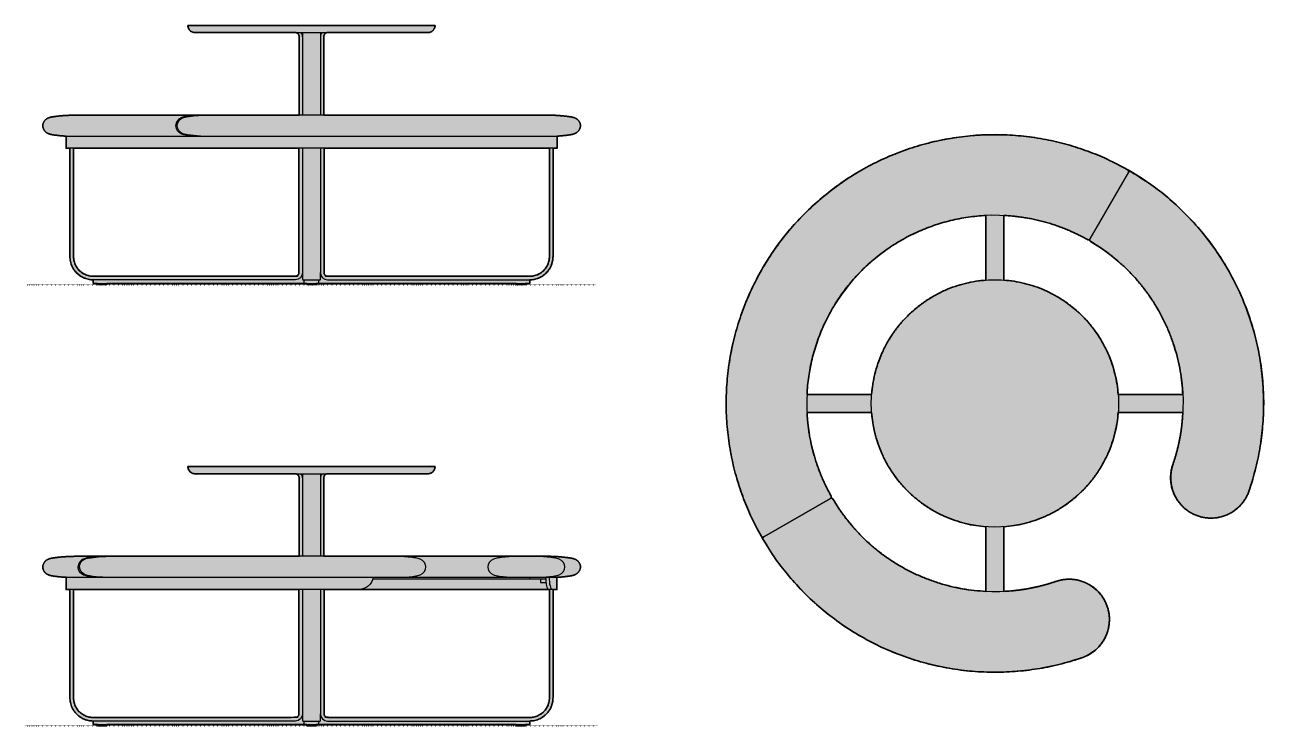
# Model space of a CAD drawing. Header units: millimetres. Extents: x -5 to 3526, y -1231 to 724.
import ezdxf

# ---------------------------------------------------------------- set-up
doc = ezdxf.new("R2010")
doc.units = ezdxf.units.MM
doc.linetypes.add('Dots', pattern=[1, 0, -1])
doc.layers.add('Blocks', color=7, linetype='Continuous')
doc.layers.add('Blocks$Fill', color=7, linetype='Continuous', true_color=0xffffff)
for name, color, linetype, lineweight, true_color in [('Blocks$Inner', 7, 'Continuous', 25, 0x007f00), ('Blocks$Outline', 7, 'Continuous', 35, 0xff3f3f), ('Groud', 7, 'Dots', 25, 0x243775)]:
    doc.layers.add(name, color=color, linetype=linetype, lineweight=lineweight, true_color=true_color)

# ---------------------------------------------------------------- blocks, each defined once
blk = doc.blocks.new('Picnic Table 150 Top')
at = {"layer": 'Blocks$Fill'}
h = blk.add_hatch(color=256, dxfattribs=at)
h.paths.add_polyline_path([(332.3, -391), (332.2, -391.1), (332.1, -391.1), (332, -391.2), (331.9, -391.2), (331.8, -391.3), (331.7, -391.3), (331.6, -391.4), (331.5, -391.4), (331.3, -391.4), (331.2, -391.5), (331.1, -391.5), (331, -391.5), (330.9, -391.6), (330.7, -391.6), (330.6, -391.6), (330.5, -391.6), (330.4, -391.6), (330.3, -391.6), (330.1, -391.7), (330, -391.7), (329.9, -391.7), (329.8, -391.7), (329.6, -391.7), (329.5, -391.6), (329.4, -391.6), (329.3, -391.6), (329.2, -391.6), (329, -391.6), (328.9, -391.6), (328.8, -391.5), (328.7, -391.5), (328.6, -391.5), (328.5, -391.5), (328.3, -391.4), (328.2, -391.4), (328.1, -391.3), (328, -391.3), (327.9, -391.2), (327.8, -391.2), (327.7, -391.1), (327.6, -391.1), (327.4, -391), (327.3, -391), (327.2, -390.9), (327.1, -390.8), (327, -390.8), (326.9, -390.7), (326.8, -390.6), (326.7, -390.5), (326.6, -390.5), (326.5, -390.4), (326.4, -390.3), (326.4, -390.2), (326.3, -390.1), (326.2, -390), (326.1, -389.9), (326, -389.8), (325.9, -389.7), (325.9, -389.6), (325.8, -389.5), (325.7, -389.4), (325.7, -389.3), (325.6, -389.2), (325.5, -389.1), (318.6, -376.7), (311.9, -364), (305.4, -351.1), (299.1, -338.1), (293, -324.8), (287.1, -311.4), (281.5, -297.7), (276.1, -283.9), (271, -269.9), (266.1, -255.7), (261.5, -241.4), (257.1, -226.9), (253, -212.3), (249.2, -197.5), (245.7, -182.7), (242.5, -167.6), (239.6, -152.5), (237, -137.3), (234.7, -121.9), (232.7, -106.5), (231.1, -91), (229.7, -75.4), (228.7, -59.8), (228, -44.1), (227.6, -28.4), (227.6, -12.6), (227.9, 3.1), (228.5, 18.9), (229.5, 34.7), (230.7, 50.4), (232.4, 66.2), (234.3, 81.9), (236.6, 97.5), (239.2, 113.1), (242.1, 128.7), (245.4, 144.1), (249, 159.5), (252.9, 174.8), (257.1, 190), (261.7, 205), (266.5, 220), (271.6, 234.8), (277.1, 249.4), (282.8, 263.9), (288.8, 278.3), (295.1, 292.5), (301.6, 306.5), (308.4, 320.3), (315.5, 333.9), (322.8, 347.4), (330.4, 360.6), (338.2, 373.6), (346.3, 386.4), (354.5, 399), (363, 411.4), (371.6, 423.5), (380.5, 435.4), (389.5, 447), (398.8, 458.5), (408.2, 469.6), (417.7, 480.6), (427.4, 491.2), (437.3, 501.7), (447.2, 511.8), (457.4, 521.8), (467.8, 531.7), (478.5, 541.4), (489.4, 550.9), (500.6, 560.3), (512, 569.5), (523.7, 578.6), (535.6, 587.4), (547.7, 596.1), (560.1, 604.6), (572.7, 612.8), (585.5, 620.8), (598.5, 628.6), (611.7, 636.2), (625.1, 643.5), (638.8, 650.6), (652.6, 657.4), (666.6, 664), (680.8, 670.3), (695.1, 676.3), (709.6, 682), (724.3, 687.4), (739.1, 692.6), (754, 697.4), (769.1, 701.9), (784.3, 706.2), (799.5, 710.1), (814.9, 713.7), (830.4, 716.9), (845.9, 719.9), (861.5, 722.5), (877.2, 724.8), (892.9, 726.7), (908.6, 728.3), (924.4, 729.6), (940.1, 730.6), (955.9, 731.2), (971.7, 731.5), (987.4, 731.4), (1003.2, 731.1), (1018.8, 730.4), (1034.5, 729.3), (1050.1, 728), (1065.6, 726.3), (1081, 724.3), (1096.3, 722), (1111.6, 719.4), (1126.7, 716.5), (1141.7, 713.3), (1156.6, 709.8), (1171.4, 706), (1186, 702), (1200.5, 697.6), (1214.8, 693), (1229, 688.1), (1243, 683), (1256.8, 677.6), (1270.4, 672), (1283.9, 666.1), (1297.1, 660), (1310.2, 653.7), (1323.1, 647.2), (1335.7, 640.4), (1348.2, 633.5), (1348.3, 633.5), (1348.4, 633.4), (1348.5, 633.3), (1348.6, 633.3), (1348.7, 633.2), (1348.8, 633.1), (1348.9, 633), (1349, 633), (1349.1, 632.9), (1349.2, 632.8), (1349.3, 632.7), (1349.4, 632.6), (1349.4, 632.5), (1349.5, 632.4), (1349.6, 632.3), (1349.7, 632.2), (1349.8, 632.1), (1349.8, 632), (1349.9, 631.9), (1350, 631.8), (1350, 631.7), (1350.1, 631.6), (1350.1, 631.5), (1350.2, 631.4), (1350.3, 631.3), (1350.3, 631.2), (1350.4, 631.1), (1350.4, 630.9), (1350.4, 630.8), (1350.5, 630.7), (1350.5, 630.6), (1350.6, 630.5), (1350.6, 630.4), (1350.6, 630.3), (1350.6, 630.1), (1350.7, 630), (1350.7, 629.9), (1350.7, 629.8), (1350.7, 629.7), (1350.7, 629.5), (1350.7, 629.4), (1350.7, 629.3), (1350.7, 629.2), (1350.7, 629.1), (1350.7, 628.9), (1350.7, 628.8), (1350.7, 628.7), (1350.7, 628.6), (1350.7, 628.4), (1350.7, 628.3), (1350.6, 628.2), (1350.6, 628.1), (1350.6, 628), (1350.5, 627.8), (1350.5, 627.7), (1350.5, 627.6), (1350.4, 627.5), (1350.4, 627.4), (1350.3, 627.3), (1350.3, 627.2), (1350.2, 627), (1350.2, 626.9), (1350.1, 626.8), (1350.1, 626.7), (1350.1, 626.8), (1350.2, 626.9), (1350.3, 627), (1350.3, 627.1), (1350.4, 627.2), (1350.5, 627.3), (1350.6, 627.4), (1350.7, 627.5), (1350.7, 627.6), (1350.8, 627.7), (1350.9, 627.8), (1351, 627.8), (1351.1, 627.9), (1351.2, 628), (1351.3, 628.1), (1351.4, 628.2), (1351.5, 628.2), (1351.6, 628.3), (1351.7, 628.4), (1351.8, 628.4), (1351.9, 628.5), (1352, 628.6), (1352.1, 628.6), (1352.2, 628.7), (1352.3, 628.7), (1352.4, 628.8), (1352.5, 628.8), (1352.7, 628.9), (1352.8, 628.9), (1352.9, 628.9), (1353, 629), (1353.1, 629), (1353.2, 629), (1353.3, 629.1), (1353.5, 629.1), (1353.6, 629.1), (1353.7, 629.1), (1353.8, 629.1), (1353.9, 629.2), (1354.1, 629.2), (1354.2, 629.2), (1354.3, 629.2), (1354.4, 629.2), (1354.6, 629.2), (1354.7, 629.2), (1354.8, 629.2), (1354.9, 629.1), (1355.1, 629.1), (1355.2, 629.1), (1355.3, 629.1), (1355.4, 629.1), (1355.6, 629), (1355.7, 629), (1355.8, 629), (1355.9, 628.9), (1356, 628.9), (1356.1, 628.9), (1356.3, 628.8), (1356.4, 628.8), (1356.5, 628.7), (1356.6, 628.7), (1356.7, 628.6), (1356.8, 628.5), (1356.9, 628.5), (1369.7, 620.8), (1382.4, 612.9), (1395, 604.6), (1407.6, 596), (1420, 587.1), (1432.3, 577.9), (1444.6, 568.4), (1456.6, 558.5), (1468.6, 548.4), (1480.4, 538), (1492, 527.2), (1503.5, 516.2), (1514.7, 504.9), (1525.8, 493.3), (1536.7, 481.4), (1547.4, 469.2), (1557.8, 456.7), (1568, 444), (1577.9, 431), (1587.6, 417.8), (1597.1, 404.3), (1606.2, 390.5), (1615.1, 376.5), (1623.7, 362.4), (1631.9, 347.9), (1639.9, 333.3), (1647.6, 318.5), (1654.9, 303.5), (1661.9, 288.3), (1668.6, 273), (1674.9, 257.5), (1680.9, 241.9), (1686.5, 226.1), (1691.8, 210.3), (1696.7, 194.3), (1701.3, 178.2), (1705.5, 162), (1709.3, 145.8), (1712.8, 129.5), (1715.9, 113.2), (1718.6, 96.8), (1721, 80.5), (1723, 64.1), (1724.6, 47.7), (1725.9, 31.3), (1726.8, 15), (1727.4, -1.3), (1727.6, -17.6), (1727.4, -33.8), (1726.9, -49.9), (1726.1, -65.9), (1724.9, -81.8), (1723.4, -97.7), (1721.5, -113.4), (1719.4, -129), (1716.9, -144.5), (1714.1, -159.8), (1711.1, -175), (1707.7, -190), (1704.1, -204.8), (1700.1, -219.5), (1695.9, -234), (1691.5, -248.3), (1686.8, -262.5), (1685.9, -264.8), (1685.1, -267.2), (1684.1, -269.5), (1683.1, -271.9), (1682, -274.2), (1680.8, -276.6), (1679.6, -278.9), (1678.4, -281.2), (1677, -283.5), (1675.6, -285.8), (1674.2, -288.1), (1672.6, -290.4), (1671, -292.6), (1669.4, -294.8), (1667.7, -296.9), (1665.9, -299.1), (1664, -301.2), (1662.1, -303.3), (1660.1, -305.3), (1658.1, -307.3), (1656, -309.2), (1653.9, -311.1), (1651.7, -313), (1649.5, -314.8), (1647.2, -316.5), (1644.8, -318.2), (1642.4, -319.8), (1640, -321.4), (1637.5, -322.9), (1635, -324.3), (1632.4, -325.7), (1629.8, -327), (1627.2, -328.3), (1624.5, -329.4), (1621.8, -330.6), (1619.1, -331.6), (1616.3, -332.6), (1613.6, -333.4), (1610.8, -334.3), (1608, -335), (1605.2, -335.7), (1602.4, -336.3), (1599.6, -336.8), (1596.8, -337.3), (1594, -337.6), (1591.2, -337.9), (1588.4, -338.2), (1585.6, -338.3), (1582.8, -338.4), (1580, -338.5), (1577.3, -338.4), (1574.5, -338.3), (1571.8, -338.1), (1569.1, -337.9), (1566.5, -337.6), (1563.8, -337.2), (1561.2, -336.8), (1558.6, -336.3), (1556.1, -335.8), (1553.6, -335.2), (1551.1, -334.6), (1548.6, -333.9), (1546.2, -333.1), (1543.8, -332.4), (1541.5, -331.5), (1539.1, -330.6), (1536.8, -329.7), (1534.4, -328.7), (1532.1, -327.6), (1529.7, -326.4), (1527.4, -325.2), (1525.1, -323.9), (1522.8, -322.6), (1520.5, -321.2), (1518.2, -319.7), (1516, -318.2), (1513.7, -316.6), (1511.5, -315), (1509.4, -313.2), (1507.2, -311.4), (1505.1, -309.6), (1503.1, -307.7), (1501, -305.7), (1499.1, -303.7), (1497.1, -301.6), (1495.2, -299.5), (1493.4, -297.3), (1491.6, -295), (1489.8, -292.7), (1488.1, -290.4), (1486.5, -288), (1484.9, -285.5), (1483.4, -283.1), (1482, -280.5), (1480.6, -278), (1479.3, -275.4), (1478.1, -272.7), (1476.9, -270.1), (1475.8, -267.4), (1474.7, -264.7), (1473.8, -261.9), (1472.9, -259.2), (1472.1, -256.4), (1471.3, -253.6), (1470.6, -250.8), (1470, -248), (1469.5, -245.2), (1469.1, -242.4), (1468.7, -239.6), (1468.4, -236.8), (1468.2, -234), (1468, -231.2), (1467.9, -228.4), (1467.9, -225.6), (1467.9, -222.9), (1468, -220.1), (1468.2, -217.4), (1468.4, -214.7), (1468.7, -212), (1469.1, -209.4), (1469.5, -206.8), (1470, -204.2), (1470.5, -201.7), (1471.1, -199.1), (1471.7, -196.7), (1472.4, -194.2), (1473.2, -191.8), (1474, -189.4), (1479.5, -172.3), (1484.5, -154.9), (1486.8, -146), (1489, -137.1), (1491, -128), (1492.9, -118.9), (1494.6, -109.7), (1496.1, -100.4), (1497.5, -91.1), (1498.8, -81.7), (1499.8, -72.2), (1500.7, -62.7), (1501.4, -53.1), (1502, -43.5), (1321.7, -43.5), (1321.1, -50.6), (1320.3, -57.6), (1319.4, -64.8), (1318.4, -71.9), (1317.2, -79.1), (1315.8, -86.3), (1314.3, -93.5), (1312.6, -100.8), (1310.8, -108), (1308.7, -115.2), (1306.5, -122.5), (1304.2, -129.7), (1301.6, -136.9), (1298.9, -144.1), (1296, -151.2), (1293, -158.3), (1289.7, -165.4), (1286.3, -172.4), (1282.8, -179.4), (1279, -186.3), (1275.1, -193.1), (1271, -199.9), (1266.8, -206.6), (1262.4, -213.2), (1257.8, -219.8), (1253, -226.2), (1248.2, -232.5), (1243.1, -238.7), (1237.9, -244.8), (1232.6, -250.8), (1227.1, -256.7), (1221.5, -262.5), (1215.8, -268.1), (1209.9, -273.5), (1203.9, -278.9), (1197.8, -284.1), (1191.6, -289.1), (1185.3, -294), (1178.8, -298.7), (1172.3, -303.3), (1165.7, -307.7), (1159, -311.9), (1152.2, -316), (1145.4, -319.9), (1138.5, -323.7), (1131.5, -327.3), (1124.5, -330.7), (1117.4, -333.9), (1110.3, -337), (1103.1, -339.8), (1095.9, -342.6), (1088.7, -345.1), (1081.5, -347.5), (1074.3, -349.7), (1067.1, -351.7), (1059.8, -353.5), (1052.6, -355.2), (1045.4, -356.8), (1038.2, -358.1), (1031, -359.3), (1023.8, -360.4), (1016.7, -361.3), (1009.6, -362), (1002.6, -362.6), (1002.6, -542.9), (1012.2, -542.4), (1021.7, -541.6), (1031.2, -540.8), (1040.6, -539.7), (1050, -538.5), (1059.3, -537.1), (1068.6, -535.6), (1077.7, -533.9), (1086.8, -532), (1095.8, -530), (1113.6, -525.6), (1131, -520.6), (1148, -515.1), (1150.4, -514.3), (1152.8, -513.5), (1155.2, -512.8), (1157.7, -512.2), (1160.2, -511.6), (1162.8, -511.1), (1165.4, -510.6), (1168, -510.2), (1170.6, -509.8), (1173.3, -509.5), (1176, -509.3), (1178.7, -509.1), (1181.4, -509), (1184.2, -509), (1187, -509), (1189.8, -509.1), (1192.5, -509.2), (1195.4, -509.5), (1198.2, -509.8), (1201, -510.2), (1203.8, -510.6), (1206.6, -511.1), (1209.4, -511.7), (1212.2, -512.4), (1215, -513.2), (1217.8, -514), (1220.5, -514.9), (1223.3, -515.8), (1226, -516.9), (1228.7, -518), (1231.3, -519.2), (1234, -520.4), (1236.6, -521.7), (1239.1, -523.1), (1241.7, -524.5), (1244.1, -526), (1246.6, -527.6), (1249, -529.2), (1251.3, -530.9), (1253.6, -532.7), (1255.9, -534.5), (1258.1, -536.3), (1260.2, -538.2), (1262.3, -540.1), (1264.3, -542.1), (1266.3, -544.2), (1268.2, -546.2), (1270, -548.3), (1271.8, -550.5), (1273.6, -552.6), (1275.2, -554.8), (1276.8, -557.1), (1278.3, -559.3), (1279.8, -561.6), (1281.2, -563.9), (1282.5, -566.2), (1283.8, -568.5), (1285, -570.8), (1286.2, -573.2), (1287.2, -575.5), (1288.3, -577.9), (1289.2, -580.2), (1290.1, -582.6), (1291, -584.9), (1291.7, -587.3), (1292.5, -589.7), (1293.2, -592.2), (1293.8, -594.7), (1294.4, -597.2), (1294.9, -599.7), (1295.4, -602.3), (1295.8, -604.9), (1296.2, -607.6), (1296.5, -610.2), (1296.7, -612.9), (1296.9, -615.6), (1297, -618.4), (1297.1, -621.1), (1297, -623.9), (1296.9, -626.7), (1296.8, -629.5), (1296.5, -632.3), (1296.2, -635.1), (1295.9, -637.9), (1295.4, -640.7), (1294.9, -643.5), (1294.3, -646.3), (1293.6, -649.1), (1292.9, -651.9), (1292, -654.7), (1291.2, -657.4), (1290.2, -660.2), (1289.2, -662.9), (1288, -665.6), (1286.9, -668.3), (1285.6, -670.9), (1284.3, -673.5), (1282.9, -676), (1281.5, -678.6), (1280, -681.1), (1278.4, -683.5), (1276.8, -685.9), (1275.1, -688.2), (1273.4, -690.5), (1271.6, -692.8), (1269.7, -695), (1267.8, -697.1), (1265.9, -699.2), (1263.9, -701.2), (1261.9, -703.2), (1259.8, -705.1), (1257.7, -707), (1255.5, -708.8), (1253.4, -710.5), (1251.2, -712.1), (1248.9, -713.7), (1246.7, -715.3), (1244.4, -716.7), (1242.1, -718.1), (1239.8, -719.5), (1237.5, -720.7), (1235.2, -721.9), (1232.8, -723.1), (1230.5, -724.2), (1228.1, -725.2), (1225.8, -726.1), (1223.4, -727), (1221.1, -727.9), (1206.9, -732.6), (1192.6, -737), (1178.1, -741.2), (1163.4, -745.1), (1148.6, -748.8), (1133.6, -752.1), (1118.4, -755.2), (1103.1, -757.9), (1087.6, -760.4), (1072, -762.5), (1056.3, -764.4), (1040.5, -765.9), (1024.6, -767), (1008.5, -767.9), (992.4, -768.4), (976.3, -768.5), (960, -768.3), (943.7, -767.7), (927.4, -766.8), (911, -765.5), (894.7, -763.9), (878.3, -761.9), (861.9, -759.5), (845.6, -756.8), (829.2, -753.7), (813, -750.2), (796.7, -746.4), (780.6, -742.2), (764.5, -737.6), (748.6, -732.7), (732.7, -727.4), (716.9, -721.8), (701.3, -715.8), (685.8, -709.4), (670.5, -702.8), (655.4, -695.8), (640.4, -688.4), (625.6, -680.8), (611, -672.8), (596.6, -664.5), (582.4, -655.9), (568.4, -647.1), (554.7, -637.9), (541.2, -628.5), (527.9, -618.8), (515, -608.8), (502.2, -598.6), (489.8, -588.2), (477.6, -577.6), (465.7, -566.7), (454.1, -555.6), (442.8, -544.3), (431.8, -532.9), (421, -521.3), (410.6, -509.5), (400.5, -497.5), (390.7, -485.5), (381.2, -473.3), (372, -460.9), (363.1, -448.5), (354.5, -435.9), (346.2, -423.3), (338.2, -410.6), (330.6, -397.9), (330.5, -397.7), (330.5, -397.6), (330.4, -397.5), (330.4, -397.4), (330.3, -397.3), (330.3, -397.2), (330.2, -397.1), (330.2, -397), (330.1, -396.8), (330.1, -396.7), (330.1, -396.6), (330, -396.5), (330, -396.4), (330, -396.2), (330, -396.1), (329.9, -396), (329.9, -395.9), (329.9, -395.8), (329.9, -395.6), (329.9, -395.5), (329.9, -395.4), (329.9, -395.3), (329.9, -395.1), (329.9, -395), (329.9, -394.9), (329.9, -394.8), (329.9, -394.6), (330, -394.5), (330, -394.4), (330, -394.3), (330, -394.2), (330.1, -394), (330.1, -393.9), (330.1, -393.8), (330.2, -393.7), (330.2, -393.6), (330.2, -393.5), (330.3, -393.4), (330.3, -393.3), (330.4, -393.1), (330.4, -393), (330.5, -392.9), (330.6, -392.8), (330.6, -392.7), (330.7, -392.6), (330.8, -392.5), (330.8, -392.4), (330.9, -392.3), (331, -392.2), (331.1, -392.1), (331.1, -392), (331.2, -391.9), (331.3, -391.8), (331.4, -391.8), (331.5, -391.7), (331.6, -391.6), (331.7, -391.5), (331.7, -391.4), (331.8, -391.4), (331.9, -391.3), (332, -391.2), (332.1, -391.1), (332.2, -391.1)], flags=0)
h.paths.add_polyline_path([(1002.6, 325.6), (1009.6, 325), (1016.7, 324.3), (1023.8, 323.4), (1031, 322.3), (1038.2, 321.1), (1045.4, 319.8), (1052.6, 318.2), (1059.8, 316.5), (1067.1, 314.7), (1074.3, 312.7), (1081.5, 310.5), (1088.7, 308.1), (1095.9, 305.6), (1103.1, 302.8), (1110.3, 300), (1117.4, 296.9), (1124.5, 293.7), (1131.5, 290.3), (1138.5, 286.7), (1145.4, 282.9), (1152.2, 279), (1159, 274.9), (1165.7, 270.7), (1172.3, 266.3), (1178.8, 261.7), (1185.3, 257), (1191.6, 252.1), (1197.8, 247.1), (1203.9, 241.9), (1209.9, 236.5), (1215.8, 231.1), (1221.5, 225.5), (1227.1, 219.7), (1232.6, 213.8), (1237.9, 207.8), (1243.1, 201.7), (1248.2, 195.5), (1253, 189.2), (1257.8, 182.8), (1262.4, 176.2), (1266.8, 169.6), (1271, 162.9), (1275.1, 156.1), (1279, 149.3), (1282.8, 142.4), (1286.3, 135.4), (1289.7, 128.4), (1293, 121.3), (1296, 114.2), (1298.9, 107.1), (1301.6, 99.9), (1304.2, 92.7), (1306.5, 85.5), (1308.7, 78.2), (1310.8, 71), (1312.6, 63.8), (1314.3, 56.5), (1315.8, 49.3), (1317.2, 42.1), (1318.4, 34.9), (1319.4, 27.8), (1320.3, 20.6), (1321.1, 13.6), (1321.7, 6.5), (1502, 6.5), (1500.9, 22.9), (1499.4, 39.3), (1497.3, 55.7), (1494.7, 72), (1491.6, 88.4), (1487.9, 104.6), (1483.8, 120.8), (1479.1, 136.9), (1473.9, 152.8), (1468.1, 168.5), (1461.9, 184), (1455.2, 199.4), (1448.1, 214.5), (1440.4, 229.3), (1432.3, 243.8), (1423.8, 258.1), (1414.9, 272), (1405.5, 285.6), (1395.8, 298.8), (1385.7, 311.7), (1375.3, 324.2), (1364.6, 336.3), (1353.5, 347.9), (1342.2, 359.2), (1330.7, 370), (1318.9, 380.4), (1306.8, 390.4), (1294.6, 399.9), (1282.3, 409), (1269.7, 417.7), (1257.1, 425.9), (1244.3, 433.7), (1244.2, 433.7), (1244.2, 433.8), (1244.1, 433.8), (1244, 433.9), (1243.9, 434), (1243.8, 434), (1243.7, 434.1), (1243.6, 434.2), (1243.5, 434.3), (1243.4, 434.4), (1243.4, 434.4), (1243.3, 434.5), (1243.2, 434.6), (1243.1, 434.7), (1243, 434.8), (1243, 434.9), (1242.9, 435), (1242.8, 435.1), (1242.7, 435.2), (1242.7, 435.3), (1242.6, 435.4), (1242.5, 435.5), (1242.5, 435.6), (1242.4, 435.7), (1242.4, 435.8), (1242.3, 436), (1242.3, 436.1), (1242.2, 436.2), (1242.2, 436.3), (1242.1, 436.4), (1242.1, 436.5), (1242.1, 436.7), (1242, 436.8), (1242, 436.9), (1242, 437), (1241.9, 437.2), (1241.9, 437.3), (1241.9, 437.4), (1241.9, 437.5), (1241.9, 437.7), (1241.9, 437.8), (1241.9, 437.9), (1241.9, 438), (1241.9, 438.2), (1241.9, 438.3), (1241.9, 438.4), (1241.9, 438.5), (1241.9, 438.7), (1241.9, 438.8), (1242, 438.9), (1242, 439), (1242, 439.1), (1242.1, 439.3), (1242.1, 439.4), (1242.1, 439.5), (1242.2, 439.6), (1242.2, 439.7), (1242.2, 439.8), (1242.3, 439.9), (1242.3, 440), (1242.4, 440.1), (1242.4, 440.2), (1242.5, 440.3), (1242.5, 440.4), (1242.5, 440.3), (1242.4, 440.2), (1242.3, 440.1), (1242.3, 440.1), (1242.2, 440), (1242.1, 439.9), (1242.1, 439.8), (1242, 439.7), (1241.9, 439.6), (1241.8, 439.5), (1241.8, 439.4), (1241.7, 439.3), (1241.6, 439.3), (1241.5, 439.2), (1241.4, 439.1), (1241.3, 439), (1241.2, 439), (1241.1, 438.9), (1241, 438.8), (1240.9, 438.7), (1240.8, 438.7), (1240.7, 438.6), (1240.6, 438.6), (1240.5, 438.5), (1240.3, 438.4), (1240.2, 438.4), (1240.1, 438.3), (1240, 438.3), (1239.9, 438.3), (1239.8, 438.2), (1239.6, 438.2), (1239.5, 438.1), (1239.4, 438.1), (1239.3, 438.1), (1239.1, 438.1), (1239, 438), (1238.9, 438), (1238.8, 438), (1238.6, 438), (1238.5, 438), (1238.4, 438), (1238.3, 438), (1238.1, 438), (1238, 438), (1237.9, 438), (1237.8, 438), (1237.6, 438), (1237.5, 438), (1237.4, 438), (1237.3, 438.1), (1237.2, 438.1), (1237, 438.1), (1236.9, 438.1), (1236.8, 438.2), (1236.7, 438.2), (1236.6, 438.2), (1236.5, 438.3), (1236.4, 438.3), (1236.3, 438.4), (1236.2, 438.4), (1236.1, 438.5), (1236, 438.5), (1235.9, 438.6), (1235.8, 438.6), (1223, 445.6), (1210, 452.2), (1196.7, 458.6), (1183.1, 464.6), (1169.2, 470.3), (1155.1, 475.6), (1140.7, 480.5), (1126, 485.1), (1111.2, 489.2), (1096.1, 492.9), (1080.9, 496.2), (1065.5, 499.1), (1049.9, 501.5), (1034.2, 503.4), (1018.4, 504.9), (1002.6, 505.9)], flags=0)
h.paths.add_polyline_path([(633.5, 6.5), (634.1, 13.6), (634.8, 20.6), (635.7, 27.8), (636.7, 34.9), (637.9, 42.1), (639.3, 49.3), (640.8, 56.5), (642.5, 63.8), (644.4, 71), (646.4, 78.2), (648.6, 85.5), (651, 92.7), (653.5, 99.9), (656.2, 107.1), (659.1, 114.2), (662.2, 121.3), (665.4, 128.4), (668.8, 135.4), (672.4, 142.4), (676.1, 149.3), (680, 156.1), (684.1, 162.9), (688.4, 169.6), (692.8, 176.2), (697.3, 182.8), (702.1, 189.2), (707, 195.5), (712, 201.7), (717.2, 207.8), (722.5, 213.8), (728, 219.7), (733.6, 225.5), (739.4, 231.1), (745.2, 236.5), (751.2, 241.9), (757.3, 247.1), (763.5, 252.1), (769.9, 257), (776.3, 261.7), (782.8, 266.3), (789.4, 270.7), (796.1, 274.9), (802.9, 279), (809.8, 282.9), (816.7, 286.7), (823.6, 290.3), (830.7, 293.7), (837.7, 296.9), (844.9, 300), (852, 302.8), (859.2, 305.6), (866.4, 308.1), (873.6, 310.5), (880.8, 312.7), (888.1, 314.7), (895.3, 316.5), (902.5, 318.2), (909.7, 319.8), (917, 321.1), (924.1, 322.3), (931.3, 323.4), (938.4, 324.3), (945.5, 325), (952.6, 325.6), (952.6, 505.9), (940.1, 505.2), (927.7, 504.1), (915.2, 502.8), (902.9, 501.2), (890.5, 499.2), (878.2, 497), (866, 494.5), (853.8, 491.7), (841.8, 488.6), (829.8, 485.3), (817.9, 481.6), (806.2, 477.7), (794.5, 473.6), (783, 469.1), (771.7, 464.4), (760.4, 459.5), (749.4, 454.3), (738.5, 448.9), (727.8, 443.3), (717.2, 437.4), (706.8, 431.3), (696.7, 425), (686.7, 418.6), (676.9, 411.9), (667.3, 405), (658, 398), (648.8, 390.8), (639.9, 383.5), (631.2, 376), (622.7, 368.4), (614.4, 360.6), (606.3, 352.7), (598.5, 344.7), (590.7, 336.4), (583.1, 327.9), (575.6, 319.2), (568.2, 310.3), (561.1, 301.1), (554, 291.7), (547.2, 282.2), (540.5, 272.4), (534, 262.4), (527.7, 252.2), (521.7, 241.8), (515.8, 231.3), (510.2, 220.6), (504.7, 209.7), (499.6, 198.6), (494.6, 187.4), (489.9, 176), (485.5, 164.5), (481.3, 152.9), (477.4, 141.1), (473.8, 129.3), (470.4, 117.3), (467.4, 105.2), (464.6, 93.1), (462, 80.8), (459.8, 68.6), (457.9, 56.2), (456.3, 43.8), (454.9, 31.4), (453.9, 19), (453.2, 6.5)], flags=0)
h.paths.add_polyline_path([(952.6, -362.6), (945.5, -362), (938.4, -361.3), (931.3, -360.4), (924.1, -359.3), (917, -358.1), (909.7, -356.8), (902.5, -355.2), (895.3, -353.5), (888.1, -351.7), (880.8, -349.7), (873.6, -347.5), (866.4, -345.1), (859.2, -342.6), (852, -339.8), (844.9, -337), (837.7, -333.9), (830.7, -330.7), (823.6, -327.3), (816.7, -323.7), (809.8, -319.9), (802.9, -316), (796.1, -311.9), (789.4, -307.7), (782.8, -303.3), (776.3, -298.7), (769.9, -294), (763.5, -289.1), (757.3, -284.1), (751.2, -278.9), (745.2, -273.5), (739.4, -268.1), (733.6, -262.5), (728, -256.7), (722.5, -250.8), (717.2, -244.8), (712, -238.7), (707, -232.5), (702.1, -226.2), (697.3, -219.8), (692.8, -213.2), (688.4, -206.6), (684.1, -199.9), (680, -193.1), (676.1, -186.3), (672.4, -179.4), (668.8, -172.4), (665.4, -165.4), (662.2, -158.3), (659.1, -151.2), (656.2, -144.1), (653.5, -136.9), (651, -129.7), (648.6, -122.5), (646.4, -115.2), (644.4, -108), (642.5, -100.8), (640.8, -93.5), (639.3, -86.3), (637.9, -79.1), (636.7, -71.9), (635.7, -64.8), (634.8, -57.6), (634.1, -50.6), (633.5, -43.5), (453.2, -43.5), (454.2, -59.4), (455.6, -75.2), (457.6, -90.9), (460, -106.4), (462.8, -121.8), (466.1, -137.1), (469.9, -152.1), (474, -167), (478.5, -181.6), (483.5, -196), (488.8, -210.1), (494.5, -224), (500.5, -237.6), (506.8, -250.9), (513.5, -264), (520.4, -276.7), (520.5, -276.8), (520.5, -276.9), (520.6, -277), (520.6, -277.1), (520.7, -277.2), (520.7, -277.3), (520.8, -277.4), (520.8, -277.5), (520.9, -277.6), (520.9, -277.7), (520.9, -277.9), (520.9, -278), (521, -278.1), (521, -278.2), (521, -278.3), (521, -278.4), (521.1, -278.6), (521.1, -278.7), (521.1, -278.8), (521.1, -278.9), (521.1, -279.1), (521.1, -279.2), (521.1, -279.3), (521.1, -279.4), (521.1, -279.6), (521.1, -279.7), (521, -279.8), (521, -279.9), (521, -280.1), (521, -280.2), (521, -280.3), (520.9, -280.4), (520.9, -280.6), (520.9, -280.7), (520.8, -280.8), (520.8, -280.9), (520.7, -281), (520.7, -281.2), (520.6, -281.3), (520.6, -281.4), (520.5, -281.5), (520.4, -281.6), (520.4, -281.7), (520.3, -281.8), (520.2, -281.9), (520.2, -282), (520.1, -282.1), (520, -282.2), (520, -282.3), (519.9, -282.4), (519.8, -282.5), (519.7, -282.6), (519.6, -282.7), (519.5, -282.8), (519.5, -282.9), (519.4, -282.9), (519.3, -283), (519.2, -283.1), (519.1, -283.1), (519, -283.2), (518.9, -283.3), (518.8, -283.3), (518.7, -283.4), (518.6, -283.5), (518.7, -283.4), (518.8, -283.4), (518.9, -283.3), (519, -283.3), (519.1, -283.2), (519.2, -283.2), (519.4, -283.1), (519.5, -283.1), (519.6, -283.1), (519.7, -283), (519.8, -283), (519.9, -283), (520, -282.9), (520.2, -282.9), (520.3, -282.9), (520.4, -282.9), (520.5, -282.9), (520.6, -282.8), (520.8, -282.8), (520.9, -282.8), (521, -282.8), (521.1, -282.8), (521.3, -282.8), (521.4, -282.8), (521.5, -282.8), (521.6, -282.8), (521.8, -282.9), (521.9, -282.9), (522, -282.9), (522.1, -282.9), (522.3, -283), (522.4, -283), (522.5, -283), (522.6, -283.1), (522.8, -283.1), (522.9, -283.1), (523, -283.2), (523.1, -283.2), (523.2, -283.3), (523.3, -283.4), (523.5, -283.4), (523.6, -283.5), (523.7, -283.5), (523.8, -283.6), (523.9, -283.7), (524, -283.7), (524.1, -283.8), (524.2, -283.9), (524.3, -284), (524.4, -284), (524.5, -284.1), (524.5, -284.2), (524.6, -284.3), (524.7, -284.4), (524.8, -284.5), (524.9, -284.5), (524.9, -284.6), (525, -284.7), (525.1, -284.8), (525.2, -284.9), (525.2, -285), (525.3, -285.1), (525.3, -285.2), (525.4, -285.3), (533.2, -298), (541.4, -310.7), (550, -323.2), (559.1, -335.6), (568.7, -347.8), (578.6, -359.8), (589, -371.6), (599.9, -383.2), (611.1, -394.5), (622.8, -405.5), (634.9, -416.3), (647.4, -426.7), (660.3, -436.8), (673.5, -446.5), (687.1, -455.8), (701, -464.7), (715.2, -473.3), (729.8, -481.4), (744.6, -489), (759.7, -496.2), (775, -502.9), (790.6, -509.1), (806.3, -514.8), (822.2, -520), (838.3, -524.7), (854.4, -528.9), (870.7, -532.5), (887, -535.6), (903.4, -538.2), (919.8, -540.3), (936.2, -541.9), (952.6, -542.9)], flags=0)
at = {"layer": 'Blocks$Inner'}
for p, q in [((1350.1, 626.7), (1242.6, 440.5)), ((1350.1, 626.7), (1242.6, 440.5)), ((1350.1, 626.7), (1242.6, 440.5)), ((518.6, -283.5), (332.4, -391)), ((332.4, -391), (518.6, -283.5)), ((332.4, -391), (518.6, -283.5))]:
    blk.add_line(p, q, dxfattribs=at)
for points in [[(952.6, 325.6), (952.6, 505.9)], [(1002.6, 325.6), (1002.6, 505.9)], [(633.5, 6.5), (453.2, 6.5)], [(1321.7, 6.5), (1502, 6.5)], [(633.5, -43.5), (453.2, -43.5)], [(1321.7, -43.5), (1502, -43.5)], [(952.6, -362.6), (952.6, -542.9)], [(1002.6, -362.6), (1002.6, -542.9)]]:
    blk.add_lwpolyline(points, dxfattribs=at)
blk.add_circle((977.6, -18.5), 345, dxfattribs=at)
at = {"layer": 'Blocks$Inner', "extrusion": (0, 0, -1)}
for centre, radius, start, end in [((-977.6, -18.5), 750, 330.3845, 119.6155), ((-1345.7, 629.2), 5, 119.6155, 210), ((-1238.2, 443), 5, 210, 299.4595), ((-977.6, -18.5), 524.9, 120.5357, 199.0048), ((-516.1, -279.2), 5, 150.5405, 240), ((-521.1, -287.8), 5, 60, 149.4595), ((-329.9, -386.7), 5, 240, 330.3845), ((-334.9, -395.3), 5, 329.6155, 60), ((-977.6, -18.5), 750, 251.0564, 329.6144), ((-1184.5, -621.5), 112.5, 71.0538, 251.0538)]:
    blk.add_arc(centre, radius, start, end, dxfattribs=at)
at = {"layer": 'Blocks$Inner'}
for centre, radius, start, end in [((1354.4, 624.2), 5, 59.6155, 150), ((977.5, -18.5), 750, 341.0187, 59.6144), ((977.6, -18.5), 525, 60.5405, 209.4595), ((1246.9, 438), 5, 150, 239.4595), ((1580.4, -226), 112.5, 161.0538, 341.0538), ((977.6, -18.5), 525, 210.5405, 288.9462)]:
    blk.add_arc(centre, radius, start, end, dxfattribs=at)
at = {"layer": 'Blocks$Outline'}
for points in [[(952.6, 325.6), (952.6, 505.9)], [(1002.6, 505.9), (1002.6, 325.6)], [(453.2, 6.5), (633.5, 6.5)], [(1321.7, 6.5), (1502, 6.5)], [(633.5, -43.5), (453.2, -43.5)], [(1502, -43.5), (1321.7, -43.5)], [(952.6, -542.9), (952.6, -362.6)], [(1002.6, -362.6), (1002.6, -542.9)]]:
    blk.add_lwpolyline(points, dxfattribs=at)
for points, weights, knots in [([(332.3, -391), (330.6, -392), (328.6, -391.5), (326.6, -390.9), (325.5, -389.1), (43.1, 107.7), (447.2, 511.8), (851.3, 915.9), (1348.2, 633.5), (1350, 632.5), (1350.6, 630.5), (1351.1, 628.5), (1350.1, 626.7)], [0.997638611766, 0.924435576523, 1, 0.92323614123, 1, 0.795391708439, 1, 0.795391708439, 1, 0.92323614123, 1, 0.924435576523, 0.997638611766], [1595.223029, 1595.223029, 1595.223029, 1599.105177, 1599.105177, 1603.048947, 1603.048947, 2579.763056, 2579.763056, 3556.477165, 3556.477165, 3560.420935, 3560.420935, 3564.303083, 3564.303083, 3564.303083]), ([(1350.1, 626.7), (1351.1, 628.5), (1353.1, 629), (1355.1, 629.5), (1356.9, 628.5), (1886.4, 318), (1686.8, -262.5), (1650.3, -368.9), (1543.8, -332.4), (1437.4, -295.8), (1474, -189.4)], [0.997638947158, 0.924435403418, 1, 0.92323614123, 1, 0.773863749838, 1, 0.707106781187, 1, 0.707106781187, 1], [-1390.145185, -1390.145185, -1390.145185, -1386.263028, -1386.263028, -1382.319259, -1382.319259, -353.453662, -353.453662, -176.726831, -176.726831, 0, 0, 0]), ([(952.6, 505.9), (749.8, 496.2), (606.3, 352.7), (462.8, 209.2), (453.2, 6.5)], [0.899848210009, 0.884792241271, 1, 0.884792241271, 0.899848210009], [304.36067, 304.36067, 304.36067, 690.0773, 690.0773, 1075.793931, 1075.793931, 1075.793931]), ([(1242.5, 440.4), (1240, 436.2), (1235.8, 438.6), (1127.2, 500), (1002.6, 505.9)], [0.995510884257, 0.712696592445, 1, 0.925903566258, 0.905690491048], [0.060991, 0.060991, 0.060991, 7.806811, 7.806811, 255.88235, 255.88235, 255.88235]), ([(1502, 6.5), (1488.5, 289.6), (1244.3, 433.7), (1240.1, 436.2), (1242.5, 440.4)], [0.908307531953, 0.83859857383, 1, 0.71269631832, 0.995511423941], [-2127.742454, -2127.742454, -2127.742454, -1613.020415, -1613.020415, -1605.274588, -1605.274588, -1605.274588]), ([(453.2, -43.5), (459.1, -168.1), (520.4, -276.7), (522.9, -281), (518.6, -283.5)], [0.905690491048, 0.925903566258, 1, 0.712696592444, 0.995510884258], [1124.272251, 1124.272251, 1124.272251, 1372.34779, 1372.34779, 1380.09361, 1380.09361, 1380.09361]), ([(518.6, -283.5), (522.9, -281.1), (525.4, -285.3), (669.4, -529.4), (952.6, -542.9)], [0.995511425304, 0.712696317627, 1, 0.838737575295, 0.908546947041], [1604.781184, 1604.781184, 1604.781184, 1612.527011, 1612.527011, 2127.242934, 2127.242934, 2127.242934]), ([(1148, -515.1), (1254.4, -478.5), (1291, -584.9), (1327.5, -691.4), (1221.1, -727.9), (640.9, -927), (330.6, -397.9), (329.5, -396.1), (330.1, -394), (330.6, -392.1), (332.3, -391)], [1, 0.707106781187, 1, 0.707106781187, 1, 0.774072153674, 1, 0.92323614123, 1, 0.92443540319, 0.997638947599], [0, 0, 0, 176.726831, 176.726831, 353.453662, 353.453662, 1381.825855, 1381.825855, 1385.769624, 1385.769624, 1389.651781, 1389.651781, 1389.651781])]:
    blk.add_rational_spline(points, weights, degree=2, knots=knots, dxfattribs=at)
for points, weights in [([(633.5, 6.5), (655.1, 304), (952.6, 325.6)], [0.971886694279, 0.735220086908, 0.971886694279]), ([(1002.6, 325.6), (1300, 304), (1321.7, 6.5)], [0.971886692547, 0.735220087774, 0.971886694279]), ([(952.6, -362.6), (655.1, -341), (633.5, -43.5)], [0.971886694279, 0.735220087774, 0.971886692547]), ([(1321.7, -43.5), (1300, -341), (1002.6, -362.6)], [0.971886692547, 0.73522008864, 0.971886692547]), ([(1474, -189.4), (1498.4, -118.5), (1502, -43.5)], [1, 0.951513936661, 0.923884236123]), ([(1002.6, -542.9), (1077.3, -539.3), (1148, -515.1)], [0.924145379036, 0.95171449218, 1])]:
    blk.add_rational_spline(points, weights, degree=2, dxfattribs=at)
blk = doc.blocks.new('Picnic Table 150 Side')
at = {"layer": 'Blocks$Fill'}
h = blk.add_hatch(color=256, dxfattribs=at)
h.paths.add_polyline_path([(453.6, 723), (1143.6, 723), (1143.6, 722.6), (1143.6, 722.1), (1143.6, 721.7), (1143.5, 721.2), (1143.5, 720.7), (1143.4, 720.3), (1143.3, 719.8), (1143.3, 719.4), (1143.2, 718.9), (1143.1, 718.4), (1143, 718), (1142.8, 717.5), (1142.7, 717), (1142.5, 716.6), (1142.4, 716.1), (1142.2, 715.6), (1142, 715.2), (1141.8, 714.7), (1141.6, 714.3), (1141.4, 713.8), (1141.1, 713.4), (1140.9, 712.9), (1140.6, 712.5), (1140.3, 712.1), (1140.1, 711.6), (1139.8, 711.2), (1139.4, 710.8), (1139.1, 710.4), (1138.8, 710), (1138.5, 709.6), (1138.1, 709.2), (1137.7, 708.9), (1137.4, 708.5), (1137, 708.1), (1136.6, 707.8), (1136.2, 707.5), (1135.8, 707.2), (1135.4, 706.8), (1135, 706.5), (1134.5, 706.3), (1134.1, 706), (1133.7, 705.7), (1133.2, 705.5), (1132.8, 705.2), (1132.3, 705), (1131.9, 704.8), (1131.4, 704.6), (1131, 704.4), (1130.5, 704.2), (1130, 704.1), (1129.6, 703.9), (1129.1, 703.8), (1128.6, 703.6), (1128.2, 703.5), (1127.7, 703.4), (1127.2, 703.3), (1126.8, 703.3), (1126.3, 703.2), (1125.9, 703.1), (1125.4, 703.1), (1124.9, 703), (1124.5, 703), (1124, 703), (1123.6, 703), (844, 703), (843.8, 703), (843.5, 703), (843.3, 703), (843.1, 703), (842.8, 702.9), (842.6, 702.9), (842.3, 702.9), (842.1, 702.8), (841.8, 702.8), (841.5, 702.7), (841.3, 702.7), (841, 702.6), (840.8, 702.5), (840.5, 702.4), (840.3, 702.3), (840, 702.2), (839.8, 702.1), (839.5, 702), (839.3, 701.9), (839, 701.8), (838.8, 701.7), (838.6, 701.5), (838.3, 701.4), (838.1, 701.2), (837.9, 701.1), (837.6, 700.9), (837.4, 700.7), (837.2, 700.6), (837, 700.4), (836.8, 700.2), (836.6, 700), (836.3, 699.8), (836.2, 699.6), (836, 699.4), (835.8, 699.2), (835.6, 699), (835.4, 698.8), (835.3, 698.5), (835.1, 698.3), (834.9, 698.1), (834.8, 697.8), (834.6, 697.6), (834.5, 697.4), (834.4, 697.1), (834.3, 696.9), (834.1, 696.6), (834, 696.4), (833.9, 696.1), (833.8, 695.9), (833.7, 695.6), (833.7, 695.4), (833.6, 695.1), (833.5, 694.9), (833.5, 694.6), (833.4, 694.4), (833.4, 694.1), (833.3, 693.9), (833.3, 693.6), (833.2, 693.4), (833.2, 693.1), (833.2, 692.9), (833.2, 692.6), (833.2, 692.4), (833.2, 692.1), (833.2, 472.8), (1010.8, 472.8), (1012.8, 472.8), (1451.8, 472.8), (1460.4, 472.8), (1469.1, 472.5), (1477.8, 472.1), (1486.5, 471.6), (1495.1, 470.9), (1503.8, 470.1), (1512.4, 469.1), (1521, 467.9), (1522.5, 467.7), (1524.1, 467.4), (1525.6, 467.1), (1527.2, 466.7), (1528.7, 466.3), (1530.2, 465.8), (1531.7, 465.4), (1533.2, 464.8), (1534, 464.5), (1534.4, 464.4), (1534.8, 464.2), (1535.2, 464), (1535.6, 463.8), (1536, 463.6), (1536.4, 463.4), (1536.8, 463.2), (1537.1, 463), (1537.5, 462.8), (1537.9, 462.5), (1538.3, 462.3), (1538.7, 462), (1539, 461.8), (1539.4, 461.5), (1539.8, 461.2), (1540.1, 460.9), (1540.5, 460.7), (1540.8, 460.4), (1541.2, 460.1), (1541.5, 459.7), (1541.9, 459.4), (1542.2, 459.1), (1542.5, 458.8), (1542.8, 458.4), (1543.2, 458.1), (1543.5, 457.7), (1543.8, 457.4), (1544.1, 457), (1544.3, 456.7), (1544.6, 456.3), (1544.9, 455.9), (1545.2, 455.5), (1545.4, 455.1), (1545.7, 454.8), (1545.9, 454.4), (1546.2, 454), (1546.4, 453.6), (1546.6, 453.2), (1546.8, 452.7), (1547, 452.3), (1547.2, 451.9), (1547.4, 451.5), (1547.6, 451.1), (1547.8, 450.6), (1547.9, 450.2), (1548.1, 449.8), (1548.2, 449.4), (1548.4, 448.9), (1548.5, 448.5), (1548.6, 448.1), (1548.7, 447.6), (1548.8, 447.2), (1548.9, 446.8), (1549, 446.3), (1549.1, 445.9), (1549.2, 445.4), (1549.2, 445), (1549.3, 444.6), (1549.3, 444.2), (1549.4, 443.7), (1549.5, 442.9), (1549.4, 442), (1549.2, 441.2), (1549.1, 440.3), (1548.9, 439.4), (1548.7, 438.6), (1548.4, 437.7), (1548.2, 436.9), (1547.9, 436), (1547.5, 435.2), (1547.2, 434.4), (1546.8, 433.5), (1546.4, 432.7), (1545.9, 431.9), (1545.5, 431.2), (1545, 430.4), (1544.4, 429.7), (1544.2, 429.3), (1543.9, 428.9), (1543.6, 428.6), (1543.3, 428.2), (1543, 427.9), (1542.7, 427.6), (1542.4, 427.2), (1542.1, 426.9), (1541.4, 426.3), (1540.8, 425.7), (1540.1, 425.1), (1539.4, 424.5), (1538.7, 424), (1538, 423.5), (1537.2, 423), (1536.5, 422.6), (1535.7, 422.1), (1534.9, 421.8), (1534.2, 421.4), (1533.4, 421.1), (1531.8, 420.5), (1530.3, 419.9), (1528.7, 419.4), (1527.1, 419), (1525.4, 418.6), (1523.8, 418.3), (1522.1, 418), (1520.5, 417.8), (1511.3, 416.5), (1502.1, 415.4), (1492.9, 414.6), (1483.7, 414), (1483.7, 380), (1472.6, 380), (1472.6, 78), (1472.6, 76.6), (1472.5, 75.1), (1472.5, 73.6), (1472.3, 72.2), (1472.2, 70.7), (1472, 69.2), (1471.8, 67.7), (1471.5, 66.2), (1471.2, 64.7), (1470.9, 63.1), (1470.5, 61.6), (1470.1, 60.1), (1469.6, 58.6), (1469.1, 57.1), (1468.6, 55.6), (1468, 54.1), (1467.4, 52.6), (1466.8, 51.1), (1466.1, 49.6), (1465.3, 48.1), (1464.6, 46.7), (1463.8, 45.3), (1462.9, 43.8), (1462, 42.4), (1461.1, 41), (1460.1, 39.7), (1459.1, 38.3), (1458.1, 37), (1457, 35.7), (1455.9, 34.5), (1454.7, 33.2), (1453.6, 32), (1452.4, 30.9), (1451.1, 29.7), (1449.9, 28.6), (1448.6, 27.5), (1447.3, 26.5), (1445.9, 25.5), (1444.6, 24.5), (1443.2, 23.6), (1441.8, 22.7), (1440.3, 21.8), (1438.9, 21), (1437.5, 20.3), (1436, 19.5), (1434.5, 18.8), (1433, 18.2), (1431.5, 17.6), (1430, 17), (1428.5, 16.5), (1427, 16), (1425.5, 15.5), (1424, 15.1), (1422.5, 14.7), (1420.9, 14.4), (1419.4, 14.1), (1417.9, 13.8), (1416.4, 13.6), (1414.9, 13.4), (1413.4, 13.3), (1412, 13.1), (1410.5, 13.1), (1409, 13), (1407.6, 13), (1407.6, 3), (1395.6, 3), (1395.6, 0), (1369.6, 0), (1369.6, 3), (811.6, 3), (811.6, 0), (785.6, 0), (785.6, 3), (227.6, 3), (227.6, 0), (201.6, 0), (201.6, 3), (189.6, 3), (189.6, 13), (188.2, 13), (186.7, 13.1), (185.2, 13.1), (183.8, 13.3), (182.3, 13.4), (180.8, 13.6), (179.3, 13.8), (177.8, 14.1), (176.3, 14.4), (174.7, 14.7), (173.2, 15.1), (171.7, 15.5), (170.2, 16), (168.7, 16.5), (167.2, 17), (165.7, 17.6), (164.2, 18.2), (162.7, 18.8), (161.2, 19.5), (159.7, 20.3), (158.3, 21), (156.9, 21.9), (155.4, 22.7), (154, 23.6), (152.6, 24.5), (151.3, 25.5), (149.9, 26.5), (148.6, 27.5), (147.3, 28.6), (146.1, 29.7), (144.8, 30.9), (143.6, 32), (142.5, 33.2), (141.3, 34.5), (140.2, 35.7), (139.1, 37), (138.1, 38.3), (137.1, 39.7), (136.1, 41), (135.2, 42.4), (134.3, 43.8), (133.4, 45.3), (132.6, 46.7), (131.9, 48.1), (131.1, 49.6), (130.4, 51.1), (129.8, 52.6), (129.2, 54.1), (128.6, 55.6), (128.1, 57.1), (127.6, 58.6), (127.1, 60.1), (126.7, 61.6), (126.3, 63.1), (126, 64.7), (125.7, 66.2), (125.4, 67.7), (125.2, 69.2), (125, 70.7), (124.9, 72.2), (124.7, 73.6), (124.7, 75.1), (124.6, 76.6), (124.6, 78), (124.6, 380), (113.6, 380), (113.6, 414), (104.4, 414.6), (95.3, 415.4), (86.2, 416.5), (77.1, 417.7), (75.5, 418), (74, 418.2), (72.4, 418.5), (70.9, 418.9), (69.3, 419.3), (67.8, 419.8), (66.3, 420.3), (64.9, 420.8), (64.1, 421.1), (63.7, 421.3), (63.3, 421.5), (62.9, 421.6), (62.5, 421.8), (62.1, 422), (61.7, 422.2), (61.3, 422.4), (60.9, 422.7), (60.5, 422.9), (60.1, 423.1), (59.7, 423.4), (59.4, 423.6), (59, 423.9), (58.6, 424.1), (58.3, 424.4), (57.9, 424.7), (57.5, 425), (57.2, 425.3), (56.8, 425.6), (56.5, 425.9), (56.2, 426.2), (55.8, 426.5), (55.5, 426.9), (55.2, 427.2), (54.9, 427.6), (54.6, 427.9), (54.3, 428.3), (54, 428.6), (53.7, 429), (53.4, 429.4), (53.1, 429.7), (52.8, 430.1), (52.6, 430.5), (52.3, 430.9), (52.1, 431.3), (51.9, 431.7), (51.6, 432.1), (51.4, 432.5), (51.2, 432.9), (51, 433.3), (50.8, 433.8), (50.6, 434.2), (50.4, 434.6), (50.2, 435), (50.1, 435.5), (49.9, 435.9), (49.8, 436.3), (49.6, 436.8), (49.5, 437.2), (49.4, 437.6), (49.3, 438.1), (49.2, 438.5), (49.1, 438.9), (49, 439.4), (48.9, 439.8), (48.8, 440.2), (48.8, 440.7), (48.7, 441.1), (48.7, 441.5), (48.6, 442), (48.6, 442.8), (48.6, 443.7), (48.7, 444.1), (48.7, 444.6), (48.8, 445), (48.8, 445.4), (48.9, 445.9), (49, 446.3), (49.1, 446.7), (49.2, 447.2), (49.3, 447.6), (49.4, 448), (49.5, 448.5), (49.6, 448.9), (49.8, 449.3), (49.9, 449.8), (50.1, 450.2), (50.2, 450.6), (50.4, 451.1), (50.6, 451.5), (50.8, 451.9), (51, 452.3), (51.2, 452.7), (51.4, 453.2), (51.6, 453.6), (51.9, 454), (52.1, 454.4), (52.3, 454.8), (52.6, 455.2), (52.8, 455.5), (53.1, 455.9), (53.4, 456.3), (53.7, 456.7), (54, 457), (54.2, 457.4), (54.6, 457.8), (54.9, 458.1), (55.2, 458.5), (55.5, 458.8), (55.8, 459.1), (56.2, 459.4), (56.5, 459.8), (56.8, 460.1), (57.2, 460.4), (57.5, 460.7), (57.9, 461), (58.3, 461.2), (58.6, 461.5), (59, 461.8), (59.4, 462), (59.7, 462.3), (60.1, 462.5), (60.5, 462.8), (60.9, 463), (61.3, 463.2), (61.7, 463.4), (62.1, 463.6), (62.5, 463.8), (62.9, 464), (63.3, 464.2), (63.7, 464.4), (64.1, 464.5), (64.9, 464.8), (66.3, 465.4), (67.8, 465.9), (69.3, 466.4), (70.9, 466.8), (72.4, 467.1), (74, 467.4), (75.5, 467.7), (77.1, 467.9), (87.5, 469.4), (98, 470.5), (108.5, 471.3), (119, 471.9), (137, 472.6), (231, 472.8), (231.5, 472.8), (764, 472.8), (764, 692.1), (764, 692.4), (764, 692.6), (764, 692.9), (764, 693.1), (764, 693.4), (763.9, 693.6), (763.9, 693.9), (763.8, 694.1), (763.8, 694.4), (763.7, 694.6), (763.7, 694.9), (763.6, 695.1), (763.5, 695.4), (763.4, 695.6), (763.4, 695.9), (763.3, 696.1), (763.2, 696.4), (763.1, 696.6), (762.9, 696.9), (762.8, 697.1), (762.7, 697.4), (762.5, 697.6), (762.4, 697.8), (762.3, 698.1), (762.1, 698.3), (761.9, 698.5), (761.8, 698.8), (761.6, 699), (761.4, 699.2), (761.2, 699.4), (761, 699.6), (760.8, 699.8), (760.6, 700), (760.4, 700.2), (760.2, 700.4), (760, 700.6), (759.8, 700.7), (759.6, 700.9), (759.3, 701.1), (759.1, 701.2), (758.9, 701.4), (758.6, 701.5), (758.4, 701.7), (758.2, 701.8), (757.9, 701.9), (757.7, 702), (757.4, 702.1), (757.2, 702.2), (756.9, 702.3), (756.7, 702.4), (756.4, 702.5), (756.2, 702.6), (755.9, 702.7), (755.7, 702.7), (755.4, 702.8), (755.1, 702.8), (754.9, 702.9), (754.6, 702.9), (754.4, 702.9), (754.1, 703), (753.9, 703), (753.7, 703), (753.4, 703), (753.2, 703), (473.6, 703), (473.2, 703), (472.7, 703), (472.3, 703), (471.8, 703.1), (471.3, 703.1), (470.9, 703.2), (470.4, 703.3), (470, 703.3), (469.5, 703.4), (469, 703.5), (468.6, 703.6), (468.1, 703.8), (467.6, 703.9), (467.2, 704.1), (466.7, 704.2), (466.2, 704.4), (465.8, 704.6), (465.3, 704.8), (464.9, 705), (464.4, 705.2), (464, 705.5), (463.5, 705.7), (463.1, 706), (462.7, 706.3), (462.2, 706.5), (461.8, 706.8), (461.4, 707.2), (461, 707.5), (460.6, 707.8), (460.2, 708.1), (459.8, 708.5), (459.5, 708.9), (459.1, 709.2), (458.7, 709.6), (458.4, 710), (458.1, 710.4), (457.8, 710.8), (457.4, 711.2), (457.1, 711.6), (456.9, 712.1), (456.6, 712.5), (456.3, 712.9), (456.1, 713.4), (455.8, 713.8), (455.6, 714.3), (455.4, 714.7), (455.2, 715.2), (455, 715.6), (454.8, 716.1), (454.7, 716.6), (454.5, 717), (454.4, 717.5), (454.2, 718), (454.1, 718.4), (454, 718.9), (453.9, 719.4), (453.9, 719.8), (453.8, 720.3), (453.7, 720.7), (453.7, 721.2), (453.6, 721.7), (453.6, 722.1), (453.6, 722.6)], flags=0)
h.paths.add_polyline_path([(833.6, 380), (833.6, 33), (833.6, 32.8), (833.6, 32.6), (833.6, 32.3), (833.6, 32.1), (833.7, 31.9), (833.7, 31.6), (833.7, 31.4), (833.8, 31.2), (833.8, 30.9), (833.9, 30.7), (833.9, 30.5), (834, 30.2), (834.1, 30), (834.1, 29.8), (834.2, 29.6), (834.3, 29.3), (834.4, 29.1), (834.5, 28.9), (834.6, 28.6), (834.7, 28.4), (834.8, 28.2), (835, 28), (835.1, 27.7), (835.2, 27.5), (835.4, 27.3), (835.5, 27.1), (835.7, 26.9), (835.8, 26.7), (836, 26.5), (836.2, 26.3), (836.3, 26.1), (836.5, 25.9), (836.7, 25.7), (836.9, 25.6), (837.1, 25.4), (837.3, 25.2), (837.5, 25.1), (837.7, 24.9), (837.9, 24.8), (838.1, 24.6), (838.3, 24.5), (838.6, 24.4), (838.8, 24.2), (839, 24.1), (839.2, 24), (839.5, 23.9), (839.7, 23.8), (839.9, 23.7), (840.1, 23.6), (840.4, 23.5), (840.6, 23.5), (840.8, 23.4), (841.1, 23.3), (841.3, 23.3), (841.5, 23.2), (841.8, 23.2), (842, 23.1), (842.2, 23.1), (842.5, 23.1), (842.7, 23), (842.9, 23), (843.2, 23), (843.4, 23), (843.6, 23), (1407.6, 23), (1408.8, 23), (1410.1, 23.1), (1411.3, 23.1), (1412.5, 23.2), (1413.8, 23.4), (1415.1, 23.5), (1416.3, 23.7), (1417.6, 23.9), (1418.9, 24.2), (1420.2, 24.5), (1421.5, 24.8), (1422.7, 25.1), (1424, 25.5), (1425.3, 25.9), (1426.6, 26.4), (1427.8, 26.9), (1429.1, 27.4), (1430.4, 27.9), (1431.6, 28.5), (1432.9, 29.1), (1434.1, 29.8), (1435.3, 30.5), (1436.5, 31.2), (1437.7, 32), (1438.9, 32.8), (1440, 33.6), (1441.2, 34.4), (1442.3, 35.3), (1443.4, 36.2), (1444.4, 37.1), (1445.5, 38.1), (1446.5, 39.1), (1447.5, 40.1), (1448.5, 41.2), (1449.4, 42.2), (1450.3, 43.3), (1451.2, 44.4), (1452, 45.6), (1452.9, 46.7), (1453.6, 47.9), (1454.4, 49.1), (1455.1, 50.3), (1455.8, 51.5), (1456.5, 52.7), (1457.1, 54), (1457.7, 55.2), (1458.2, 56.5), (1458.7, 57.8), (1459.2, 59), (1459.7, 60.3), (1460.1, 61.6), (1460.5, 62.9), (1460.8, 64.1), (1461.1, 65.4), (1461.4, 66.7), (1461.7, 68), (1461.9, 69.3), (1462.1, 70.5), (1462.3, 71.8), (1462.4, 73.1), (1462.5, 74.3), (1462.5, 75.5), (1462.6, 76.8), (1462.6, 78), (1462.6, 380), (931.7, 380), (930.7, 380)], flags=0)
h.paths.add_polyline_path([(134.6, 380), (134.6, 78), (134.6, 76.8), (134.7, 75.5), (134.7, 74.3), (134.8, 73.1), (134.9, 71.8), (135.1, 70.5), (135.3, 69.3), (135.5, 68), (135.8, 66.7), (136.1, 65.4), (136.4, 64.1), (136.7, 62.9), (137.1, 61.6), (137.5, 60.3), (138, 59), (138.5, 57.8), (139, 56.5), (139.5, 55.2), (140.1, 54), (140.7, 52.7), (141.4, 51.5), (142.1, 50.3), (142.8, 49.1), (143.6, 47.9), (144.4, 46.7), (145.2, 45.6), (146, 44.4), (146.9, 43.3), (147.8, 42.2), (148.7, 41.2), (149.7, 40.1), (150.7, 39.1), (151.7, 38.1), (152.8, 37.1), (153.8, 36.2), (154.9, 35.3), (156, 34.4), (157.2, 33.6), (158.3, 32.8), (159.5, 32), (160.7, 31.2), (161.9, 30.5), (163.1, 29.8), (164.3, 29.1), (165.6, 28.5), (166.8, 27.9), (168.1, 27.4), (169.4, 26.9), (170.6, 26.4), (171.9, 25.9), (173.2, 25.5), (174.5, 25.1), (175.7, 24.8), (177, 24.5), (178.3, 24.2), (179.6, 23.9), (180.9, 23.7), (182.1, 23.5), (183.4, 23.4), (184.7, 23.2), (185.9, 23.1), (187.1, 23.1), (188.4, 23), (189.6, 23), (753.6, 23), (753.8, 23), (754, 23), (754.3, 23), (754.5, 23), (754.7, 23.1), (755, 23.1), (755.2, 23.1), (755.4, 23.2), (755.7, 23.2), (755.9, 23.3), (756.1, 23.3), (756.3, 23.4), (756.6, 23.5), (756.8, 23.5), (757, 23.6), (757.3, 23.7), (757.5, 23.8), (757.7, 23.9), (758, 24), (758.2, 24.1), (758.4, 24.2), (758.6, 24.4), (758.9, 24.5), (759.1, 24.6), (759.3, 24.8), (759.5, 24.9), (759.7, 25.1), (759.9, 25.2), (760.1, 25.4), (760.3, 25.6), (760.5, 25.7), (760.7, 25.9), (760.8, 26.1), (761, 26.3), (761.2, 26.5), (761.4, 26.7), (761.5, 26.9), (761.7, 27.1), (761.8, 27.3), (762, 27.5), (762.1, 27.7), (762.2, 28), (762.4, 28.2), (762.5, 28.4), (762.6, 28.6), (762.7, 28.9), (762.8, 29.1), (762.9, 29.3), (763, 29.6), (763.1, 29.8), (763.1, 30), (763.2, 30.2), (763.3, 30.5), (763.3, 30.7), (763.4, 30.9), (763.4, 31.2), (763.5, 31.4), (763.5, 31.6), (763.5, 31.9), (763.6, 32.1), (763.6, 32.3), (763.6, 32.6), (763.6, 32.8), (763.6, 33), (763.6, 380)], flags=0)
at = {"layer": 'Blocks$Inner'}
for p, q in [((1143.6, 723), (453.6, 723)), ((473.6, 703), (1123.6, 703)), ((764, 692.1), (764, 472.8)), ((833.2, 692.1), (833.2, 472.8)), ((113.6, 380), (113.6, 414.7)), ((930.7, 380), (113.6, 380)), ((124.6, 78), (124.6, 380)), ((134.6, 78), (134.6, 380)), ((763.6, 380), (763.6, 33)), ((773.6, 380), (773.6, 33)), ((823.6, 380), (823.6, 33)), ((833.6, 380), (833.6, 33)), ((1462.6, 78), (1462.6, 380)), ((1472.6, 78), (1472.6, 380)), ((753.6, 23), (189.6, 23)), ((753.6, 13), (189.6, 13)), ((773.6, 33), (773.6, 14)), ((774.6, 13), (822.6, 13)), ((823.6, 14), (823.6, 33)), ((843.6, 23), (1407.6, 23)), ((843.6, 13), (1407.6, 13))]:
    blk.add_line(p, q, dxfattribs=at)
for points in [[(773.6, 703), (773.6, 472.8)], [(823.6, 703), (823.6, 472.8)], [(1483.7, 414), (1483.7, 380), (930.7, 380)], [(969.1, 410), (1452, 410)], [(1407.6, 410), (1407.6, 414)], [(1437.6, 410), (1437.6, 400), (1452.9, 400)], [(189.6, 13), (189.6, 3), (1407.6, 3), (1407.6, 13)], [(201.6, 3), (201.6, 0), (227.6, 0), (227.6, 3)], [(778.2, 3), (778.2, 13)], [(785.6, 3), (785.6, 0), (811.6, 0), (811.6, 3)], [(819, 3), (819, 13)], [(1369.6, 3), (1369.6, 0), (1395.6, 0), (1395.6, 3)]]:
    blk.add_lwpolyline(points, dxfattribs=at)
for centre, radius, start, end in [((473.6, 723), 20, 180, 270), ((1123.6, 723), 20, 270, 0), ((753.6, 691.5), 20, 0, 35.0996), ((843.6, 691.5), 20, 144.9004, 180), ((844, 692.1), 10.9, 90, 180), ((171, 443.4), 23.4, 113.3694, 141.2713), ((179.5, 423.7), 44.8, 99.4654, 113.3694), ((231.6, 111.4), 361.5, 90.0129, 99.4654), ((1011.7, -198.6), 671.4, 86.924, 90.5182), ((1035.1, 114.6), 357.5, 81.2262, 87.979), ((1083.7, 418.3), 50, 68.6673, 83.1581), ((1093.5, 441.6), 24.7, 2.8208, 70.1777), ((1315.2, 441.6), 24.7, 109.8355, 177.1515), ((1324.9, 418.3), 50, 96.8439, 111.3263), ((1373.5, 114.6), 357.5, 92.0211, 98.7736), ((1396.9, -198.6), 671.4, 89.4818, 93.076), ((1399.4, -198.6), 671.4, 86.924, 89.585), ((1422.8, 114.6), 357.5, 81.2264, 87.9789), ((1471.4, 418.3), 50, 68.6737, 83.1561), ((1481.2, 441.6), 24.7, 2.8485, 70.1645), ((171.2, 441.6), 24.7, 138.3218, 177.1795), ((171.2, 444), 24.7, 182.8248, 250.1654), ((1093.4, 444.1), 24.7, 289.8348, 357.1748), ((1315.2, 444.1), 24.7, 182.8485, 250.1645), ((1481.2, 444.1), 24.7, 289.8355, 357.1515), ((181, 467.4), 50, 248.6718, 263.1558), ((229.6, 771.1), 357.5, 261.226, 267.0851), ((1035.1, 771.1), 357.5, 272.8878, 278.774), ((1083.6, 467.4), 50, 276.8442, 291.3281), ((1324.9, 467.4), 50, 248.6737, 263.1561), ((1373.5, 771.1), 357.5, 261.2264, 267.3226), ((1422.8, 771.1), 357.5, 272.6774, 278.7736), ((1580.3, 417.3), 128.5, 181.4577, 192.1696), ((1500.6, 400.9), 47.2, 193.0594, 201.9731), ((1590, 417.4), 128.5, 181.4962, 192.1696), ((1510.3, 400.9), 47.2, 193.0594, 201.9731), ((1471.4, 467.4), 50, 276.8439, 291.3263), ((1470.1, 388.6), 14.3, 202.1077, 216.9431), ((1479.7, 388.7), 14.3, 202.1077, 217.3801), ((1407.6, 78), 55, 270, 0), ((1407.6, 78), 65, 270, 0), ((776, 15.4), 2.73, 209.9995, 240.0006), ((822.6, 14), 1, 270, 360), ((843.6, 33), 20, 180, 270), ((843.6, 33), 10, 180, 270)]:
    blk.add_arc(centre, radius, start, end, dxfattribs=at)
at = {"layer": 'Blocks$Inner', "extrusion": (0, 0, -1)}
for centre, radius, start, end in [((-753.2, 692.1), 10.9, 90, 180), ((-173.4, 445.4), 20.8, 24.161, 60.4113), ((-182.2, 428.4), 39.9, 61.4239, 82.1571), ((-242.6, 43.1), 429.8, 81.1962, 88.5221), ((-175.9, 441.6), 24.7, 2.8205, 29.7818), ((-175.9, 444), 24.7, 289.8346, 357.1752), ((-185.7, 467.4), 50, 276.8442, 291.3282), ((-234.3, 771.1), 357.5, 272.926, 278.774), ((-931.3, 419.8), 39.8, 188.3374, 270.7923), ((-189.6, 78), 65, 270, 360), ((-189.6, 78), 55, 270, 0), ((-753.6, 33), 10, 180, 270), ((-753.6, 33), 20, 180, 270)]:
    blk.add_arc(centre, radius, start, end, dxfattribs=at)
at = {"layer": 'Blocks$Inner'}
for points, weights in [([(64.9, 464.8), (49.4, 459.3), (48.6, 442.8)], [1, 0.832159758082, 1]), ([(77.1, 467.9), (70.8, 467.2), (64.9, 464.8)], [1, 0.992014790435, 1]), ([(119, 471.9), (97.9, 471.1), (77.1, 467.9)], [1, 0.998264153743, 1]), ([(155, 472.8), (137, 472.8), (119, 471.9)], [1, 0.999639736898, 1]), ([(1521, 467.9), (1486.5, 472.8), (1451.8, 472.8)], [1, 0.997470809571, 1]), ([(1533.2, 464.8), (1527.2, 467), (1521, 467.9)], [1, 0.994614246605, 1]), ([(1549.5, 442.9), (1548.6, 459.2), (1533.2, 464.8)], [1, 0.834342253255, 1]), ([(48.6, 442.8), (49.4, 426.4), (64.9, 420.8)], [1, 0.832248060385, 1]), ([(1533.4, 421.1), (1547.9, 427), (1549.5, 442.9)], [1, 0.856633039791, 1]), ([(64.9, 420.8), (70.8, 418.5), (77.1, 417.7)], [1, 0.992024885037, 1]), ([(77.1, 417.7), (95.2, 414.9), (113.6, 414)], [1, 0.998681479063, 1]), ([(1483.7, 414), (1502.2, 414.9), (1520.5, 417.8)], [1, 0.998664152217, 1]), ([(1520.5, 417.8), (1527.2, 418.6), (1533.4, 421.1)], [1, 0.99110015845, 1])]:
    blk.add_rational_spline(points, weights, degree=2, dxfattribs=at)
for points in [[(1451.8, 472.8), (155, 472.8)], [(113.6, 414), (1483.7, 414)]]:
    blk.add_open_spline(points, degree=1, dxfattribs=at)
at = {"layer": 'Blocks$Outline'}
for points in [[(1483.7, 414), (1483.7, 380), (1472.6, 380)], [(1462.6, 380), (931.7, 380)], [(201.6, 3), (189.6, 3), (189.6, 13)], [(227.6, 3), (227.6, 0), (201.6, 0), (201.6, 3)], [(785.6, 3), (227.6, 3)], [(811.6, 3), (811.6, 0), (785.6, 0), (785.6, 3)], [(1369.6, 3), (811.6, 3)], [(1395.6, 3), (1395.6, 0), (1369.6, 0), (1369.6, 3)], [(1407.6, 13), (1407.6, 3), (1395.6, 3)]]:
    blk.add_lwpolyline(points, dxfattribs=at)
for points, weights, knots in [([(453.6, 723), (798.6, 723), (1143.6, 723), (1143.6, 703), (1123.6, 703), (983.8, 703), (844, 703)], [1, 1, 1, 0.707106781187, 1, 1, 1], [-1402.831853, -1402.831853, -1402.831853, -712.831853, -712.831853, -681.415927, -681.415927, -401.844497, -401.844497, -401.844497]), ([(753.2, 703), (613.4, 703), (473.6, 703), (453.6, 703), (453.6, 723)], [1, 1, 1, 0.707106781187, 1], [-310.987356, -310.987356, -310.987356, -31.415927, -31.415927, 0, 0, 0]), ([(764, 472.8), (764, 582.5), (764, 692.1), (764, 703), (753.2, 703)], [1, 1, 1, 0.707106781187, 1], [-236.357624, -236.357624, -236.357624, -17.05436, -17.05436, 0, 0, 0]), ([(844, 703), (833.2, 703), (833.2, 692.1), (833.2, 582.5), (833.2, 472.8)], [1, 0.707106781187, 1, 1, 1], [0, 0, 0, 17.05436, 17.05436, 236.357624, 236.357624, 236.357624]), ([(113.6, 414), (95.2, 414.9), (77.1, 417.7), (70.8, 418.5), (64.9, 420.8), (49.4, 426.4), (48.6, 442.8), (49.4, 459.3), (64.9, 464.8), (70.8, 467.2), (77.1, 467.9), (97.9, 471.1), (119, 471.9), (137, 472.8), (155, 472.8), (193, 472.8), (231, 472.8)], [0.999999638076, 0.99868166005, 1, 0.992024885037, 1, 0.832248060385, 1, 0.832159758082, 1, 0.992014790435, 1, 0.998264153743, 1, 0.999639736898, 1, 1, 1], [-1634.688564, -1634.688564, -1634.688564, -1597.96861, -1597.96861, -1585.334822, -1585.334822, -1556.301188, -1556.301188, -1527.27759, -1527.27759, -1514.643049, -1514.643049, -1472.507147, -1472.507147, -1436.461942, -1436.461942, -1360.472611, -1360.472611, -1360.472611]), ([(1012.8, 472.8), (1232.3, 472.8), (1451.8, 472.8), (1486.5, 472.8), (1521, 467.9), (1527.2, 467), (1533.2, 464.8), (1548.6, 459.2), (1549.5, 442.9), (1547.9, 427), (1533.4, 421.1)], [1, 1, 1, 0.997470809571, 1, 0.994614246605, 1, 0.834342253255, 1, 0.856633039791, 1], [-578.672643, -578.672643, -578.672643, -139.718581, -139.718581, -70.293663, -70.293663, -57.665695, -57.665695, -28.713568, -28.713568, 0, 0, 0]), ([(1533.4, 421.1), (1527.2, 418.6), (1520.5, 417.8), (1502.2, 414.9), (1483.7, 414)], [1, 0.99110015845, 1, 0.998664152217, 1], [-3055.150077, -3055.150077, -3055.150077, -3041.779181, -3041.779181, -3004.812137, -3004.812137, -3004.812137]), ([(189.6, 13), (124.6, 13), (124.6, 78), (124.6, 229), (124.6, 380)], [1, 0.707106781187, 1, 1, 1], [942.415346, 942.415346, 942.415346, 1044.517103, 1044.517103, 1346.516543, 1346.516543, 1346.516543]), ([(134.6, 380), (134.6, 229), (134.6, 78), (134.6, 23), (189.6, 23), (471.6, 23), (753.6, 23), (763.6, 23), (763.6, 33), (763.6, 206.5), (763.6, 380)], [1, 1, 1, 0.707106781187, 1, 1, 1, 0.707106781187, 1, 1, 1], [-1315.100648, -1315.100648, -1315.100648, -1013.101204, -1013.101204, -926.707406, -926.707406, -362.707407, -362.707407, -346.999443, -346.999443, 0, 0, 0]), ([(833.6, 380), (833.6, 206.5), (833.6, 33), (833.6, 23), (843.6, 23), (1125.6, 23), (1407.6, 23), (1462.6, 23), (1462.6, 78), (1462.6, 229), (1462.6, 380)], [1, 1, 1, 0.707106781187, 1, 1, 1, 0.707106781187, 1, 1, 1], [0, 0, 0, 346.999443, 346.999443, 362.707407, 362.707407, 926.713381, 926.713381, 1013.107179, 1013.107179, 1315.106623, 1315.106623, 1315.106623]), ([(931.7, 380), (931.2, 380), (930.7, 380), (882.2, 380), (833.6, 380)], [0.990505515981, 0.995158191417, 1, 1, 1], [56.145543, 56.145543, 56.145543, 57.26398, 57.26398, 154.368554, 154.368554, 154.368554]), ([(1472.6, 380), (1472.6, 229), (1472.6, 78), (1472.6, 13), (1407.6, 13)], [1, 1, 1, 0.707106781187, 1], [-1346.525448, -1346.525448, -1346.525448, -1044.525369, -1044.525369, -942.422408, -942.422408, -942.422408])]:
    blk.add_rational_spline(points, weights, degree=2, knots=knots, dxfattribs=at)
for points, weights in [([(231, 472.8), (231.3, 472.8), (231.5, 472.8)], [0.999947286312, 0.999973435622, 1]), ([(1010.8, 472.8), (1011.8, 472.8), (1012.8, 472.8)], [0.999892405671, 0.999875113732, 0.999859983283])]:
    blk.add_rational_spline(points, weights, degree=2, dxfattribs=at)
for points in [[(231.5, 472.8), (497.8, 472.8), (764, 472.8)], [(833.2, 472.8), (922, 472.8), (1010.8, 472.8)], [(763.6, 380), (449.1, 380), (134.6, 380)]]:
    blk.add_open_spline(points, degree=2, dxfattribs=at)
blk.add_open_spline([(124.6, 380), (119.1, 380), (113.6, 380), (113.6, 397), (113.6, 414)], degree=2, knots=[863.36855, 863.36855, 863.36855, 874.368552, 874.368552, 908.386436, 908.386436, 908.386436], dxfattribs=at)
blk = doc.blocks.new('Picnic Table 150 Front')
at = {"layer": 'Blocks$Fill'}
h = blk.add_hatch(color=256, dxfattribs=at)
h.paths.add_polyline_path([(448.1, 723.5), (1138.1, 723.5), (1138.1, 723.1), (1138.1, 722.6), (1138.1, 722.2), (1138.1, 721.7), (1138, 721.2), (1137.9, 720.8), (1137.9, 720.3), (1137.8, 719.9), (1137.7, 719.4), (1137.6, 718.9), (1137.5, 718.5), (1137.4, 718), (1137.2, 717.5), (1137.1, 717.1), (1136.9, 716.6), (1136.7, 716.1), (1136.5, 715.7), (1136.3, 715.2), (1136.1, 714.8), (1135.9, 714.3), (1135.7, 713.9), (1135.4, 713.4), (1135.1, 713), (1134.9, 712.6), (1134.6, 712.1), (1134.3, 711.7), (1134, 711.3), (1133.7, 710.9), (1133.3, 710.5), (1133, 710.1), (1132.6, 709.7), (1132.3, 709.4), (1131.9, 709), (1131.5, 708.6), (1131.1, 708.3), (1130.7, 708), (1130.3, 707.7), (1129.9, 707.3), (1129.5, 707), (1129.1, 706.8), (1128.6, 706.5), (1128.2, 706.2), (1127.8, 706), (1127.3, 705.7), (1126.9, 705.5), (1126.4, 705.3), (1126, 705.1), (1125.5, 704.9), (1125, 704.7), (1124.6, 704.6), (1124.1, 704.4), (1123.6, 704.3), (1123.2, 704.1), (1122.7, 704), (1122.2, 703.9), (1121.8, 703.8), (1121.3, 703.8), (1120.8, 703.7), (1120.4, 703.6), (1119.9, 703.6), (1119.5, 703.5), (1119, 703.5), (1118.6, 703.5), (1118.1, 703.5), (838.6, 703.5), (838.3, 703.5), (838.1, 703.5), (837.8, 703.5), (837.6, 703.5), (837.3, 703.4), (837.1, 703.4), (836.8, 703.4), (836.6, 703.3), (836.3, 703.3), (836.1, 703.2), (835.8, 703.1), (835.6, 703.1), (835.3, 703), (835.1, 702.9), (834.8, 702.8), (834.6, 702.7), (834.3, 702.6), (834.1, 702.5), (833.8, 702.4), (833.6, 702.3), (833.3, 702.2), (833.1, 702), (832.9, 701.9), (832.6, 701.7), (832.4, 701.6), (832.2, 701.4), (831.9, 701.2), (831.7, 701.1), (831.5, 700.9), (831.3, 700.7), (831.1, 700.5), (830.9, 700.3), (830.7, 700.1), (830.5, 699.9), (830.3, 699.7), (830.1, 699.5), (830, 699.3), (829.8, 699), (829.6, 698.8), (829.5, 698.6), (829.3, 698.3), (829.2, 698.1), (829, 697.9), (828.9, 697.6), (828.8, 697.4), (828.7, 697.1), (828.6, 696.9), (828.5, 696.6), (828.4, 696.4), (828.3, 696.1), (828.2, 695.9), (828.1, 695.6), (828.1, 695.4), (828, 695.1), (827.9, 694.9), (827.9, 694.6), (827.8, 694.4), (827.8, 694.1), (827.8, 693.9), (827.7, 693.6), (827.7, 693.4), (827.7, 693.1), (827.7, 692.9), (827.7, 692.6), (827.7, 473.3), (1446.3, 473.3), (1455, 473.3), (1463.7, 473), (1472.3, 472.6), (1481, 472.1), (1489.6, 471.4), (1498.3, 470.6), (1506.9, 469.6), (1515.5, 468.4), (1517.1, 468.2), (1518.6, 467.9), (1520.2, 467.6), (1521.7, 467.2), (1523.2, 466.8), (1524.7, 466.3), (1526.2, 465.9), (1527.7, 465.3), (1528.5, 465), (1528.9, 464.9), (1529.3, 464.7), (1529.7, 464.5), (1530.1, 464.3), (1530.5, 464.1), (1530.9, 463.9), (1531.3, 463.7), (1531.7, 463.5), (1532.1, 463.3), (1532.4, 463), (1532.8, 462.8), (1533.2, 462.5), (1533.6, 462.3), (1533.9, 462), (1534.3, 461.7), (1534.7, 461.4), (1535, 461.2), (1535.4, 460.9), (1535.7, 460.6), (1536.1, 460.2), (1536.4, 459.9), (1536.7, 459.6), (1537.1, 459.3), (1537.4, 458.9), (1537.7, 458.6), (1538, 458.2), (1538.3, 457.9), (1538.6, 457.5), (1538.9, 457.2), (1539.2, 456.8), (1539.4, 456.4), (1539.7, 456), (1540, 455.6), (1540.2, 455.3), (1540.5, 454.9), (1540.7, 454.5), (1540.9, 454.1), (1541.1, 453.6), (1541.3, 453.2), (1541.6, 452.8), (1541.8, 452.4), (1541.9, 452), (1542.1, 451.6), (1542.3, 451.1), (1542.5, 450.7), (1542.6, 450.3), (1542.8, 449.9), (1542.9, 449.4), (1543, 449), (1543.1, 448.6), (1543.3, 448.1), (1543.4, 447.7), (1543.5, 447.3), (1543.6, 446.8), (1543.6, 446.4), (1543.7, 445.9), (1543.8, 445.5), (1543.8, 445.1), (1543.9, 444.6), (1543.9, 444.2), (1544, 443.4), (1543.9, 442.5), (1543.8, 441.7), (1543.6, 440.8), (1543.4, 439.9), (1543.2, 439.1), (1543, 438.2), (1542.7, 437.4), (1542.4, 436.5), (1542.1, 435.7), (1541.7, 434.9), (1541.3, 434), (1540.9, 433.2), (1540.5, 432.4), (1540, 431.7), (1539.5, 430.9), (1539, 430.2), (1538.7, 429.8), (1538.4, 429.4), (1538.1, 429.1), (1537.8, 428.7), (1537.5, 428.4), (1537.2, 428.1), (1536.9, 427.7), (1536.6, 427.4), (1536, 426.8), (1535.3, 426.2), (1534.6, 425.6), (1533.9, 425), (1533.2, 424.5), (1532.5, 424), (1531.8, 423.5), (1531, 423.1), (1530.2, 422.6), (1529.5, 422.3), (1528.7, 421.9), (1527.9, 421.6), (1526.4, 421), (1524.8, 420.4), (1523.2, 419.9), (1521.6, 419.5), (1520, 419.1), (1518.3, 418.8), (1516.7, 418.5), (1515, 418.3), (1505.9, 417), (1496.7, 415.9), (1487.5, 415.1), (1478.3, 414.5), (1478.3, 380.5), (1467.1, 380.5), (1467.1, 78.5), (1467.1, 77.1), (1467.1, 75.6), (1467, 74.1), (1466.9, 72.7), (1466.7, 71.2), (1466.5, 69.7), (1466.3, 68.2), (1466.1, 66.7), (1465.8, 65.2), (1465.4, 63.6), (1465, 62.1), (1464.6, 60.6), (1464.2, 59.1), (1463.7, 57.6), (1463.1, 56.1), (1462.6, 54.6), (1462, 53.1), (1461.3, 51.6), (1460.6, 50.1), (1459.9, 48.6), (1459.1, 47.2), (1458.3, 45.8), (1457.4, 44.3), (1456.5, 42.9), (1455.6, 41.5), (1454.6, 40.2), (1453.6, 38.8), (1452.6, 37.5), (1451.5, 36.2), (1450.4, 35), (1449.3, 33.7), (1448.1, 32.5), (1446.9, 31.4), (1445.7, 30.2), (1444.4, 29.1), (1443.1, 28), (1441.8, 27), (1440.5, 26), (1439.1, 25), (1437.7, 24.1), (1436.3, 23.2), (1434.9, 22.3), (1433.4, 21.5), (1432, 20.8), (1430.5, 20), (1429, 19.3), (1427.6, 18.7), (1426.1, 18.1), (1424.6, 17.5), (1423.1, 17), (1421.5, 16.5), (1420, 16), (1418.5, 15.6), (1417, 15.2), (1415.5, 14.9), (1414, 14.6), (1412.5, 14.3), (1411, 14.1), (1409.5, 13.9), (1408, 13.8), (1406.5, 13.6), (1405, 13.6), (1403.6, 13.5), (1402.1, 13.5), (1402.1, 3.5), (1390.1, 3.5), (1390.1, 0.5), (1364.1, 0.5), (1364.1, 3.5), (806.1, 3.5), (806.1, 0.5), (780.1, 0.5), (780.1, 3.5), (222.1, 3.5), (222.1, 0.5), (196.1, 0.5), (196.1, 3.5), (184.1, 3.5), (184.1, 13.5), (182.7, 13.5), (181.2, 13.6), (179.8, 13.6), (178.3, 13.8), (176.8, 13.9), (175.3, 14.1), (173.8, 14.3), (172.3, 14.6), (170.8, 14.9), (169.3, 15.2), (167.8, 15.6), (166.2, 16), (164.7, 16.5), (163.2, 17), (161.7, 17.5), (160.2, 18.1), (158.7, 18.7), (157.2, 19.3), (155.7, 20), (154.3, 20.8), (152.8, 21.5), (151.4, 22.3), (150, 23.2), (148.6, 24.1), (147.2, 25), (145.8, 26), (144.5, 27), (143.2, 28), (141.9, 29.1), (140.6, 30.2), (139.4, 31.4), (138.2, 32.5), (137, 33.7), (135.9, 35), (134.7, 36.2), (133.7, 37.5), (132.6, 38.8), (131.6, 40.2), (130.7, 41.5), (129.7, 42.9), (128.8, 44.3), (128, 45.8), (127.2, 47.2), (126.4, 48.6), (125.7, 50.1), (125, 51.6), (124.3, 53.1), (123.7, 54.6), (123.1, 56.1), (122.6, 57.6), (122.1, 59.1), (121.6, 60.6), (121.2, 62.1), (120.9, 63.6), (120.5, 65.2), (120.2, 66.7), (120, 68.2), (119.7, 69.7), (119.5, 71.2), (119.4, 72.7), (119.3, 74.1), (119.2, 75.6), (119.1, 77.1), (119.1, 78.5), (119.1, 380.5), (108.1, 380.5), (108.1, 414.5), (99, 415.1), (89.8, 415.9), (80.7, 417), (71.6, 418.2), (70.1, 418.5), (68.5, 418.7), (66.9, 419), (65.4, 419.4), (63.9, 419.8), (62.4, 420.3), (60.9, 420.8), (59.4, 421.3), (58.6, 421.6), (58.2, 421.8), (57.8, 422), (57.4, 422.1), (57, 422.3), (56.6, 422.5), (56.2, 422.7), (55.8, 422.9), (55.4, 423.2), (55, 423.4), (54.7, 423.6), (54.3, 423.9), (53.9, 424.1), (53.5, 424.4), (53.2, 424.6), (52.8, 424.9), (52.4, 425.2), (52.1, 425.5), (51.7, 425.8), (51.4, 426.1), (51, 426.4), (50.7, 426.7), (50.4, 427), (50, 427.4), (49.7, 427.7), (49.4, 428), (49.1, 428.4), (48.8, 428.8), (48.5, 429.1), (48.2, 429.5), (47.9, 429.9), (47.6, 430.2), (47.4, 430.6), (47.1, 431), (46.9, 431.4), (46.6, 431.8), (46.4, 432.2), (46.2, 432.6), (45.9, 433), (45.7, 433.4), (45.5, 433.8), (45.3, 434.3), (45.1, 434.7), (45, 435.1), (44.8, 435.5), (44.6, 436), (44.5, 436.4), (44.3, 436.8), (44.2, 437.3), (44, 437.7), (43.9, 438.1), (43.8, 438.6), (43.7, 439), (43.6, 439.4), (43.5, 439.9), (43.4, 440.3), (43.4, 440.7), (43.3, 441.2), (43.3, 441.6), (43.2, 442), (43.2, 442.5), (43.1, 443.3), (43.2, 444.2), (43.2, 444.6), (43.3, 445.1), (43.3, 445.5), (43.4, 445.9), (43.4, 446.4), (43.5, 446.8), (43.6, 447.2), (43.7, 447.7), (43.8, 448.1), (43.9, 448.5), (44, 449), (44.2, 449.4), (44.3, 449.8), (44.5, 450.3), (44.6, 450.7), (44.8, 451.1), (45, 451.6), (45.1, 452), (45.3, 452.4), (45.5, 452.8), (45.7, 453.2), (45.9, 453.6), (46.2, 454.1), (46.4, 454.5), (46.6, 454.9), (46.9, 455.3), (47.1, 455.7), (47.4, 456), (47.6, 456.4), (47.9, 456.8), (48.2, 457.2), (48.5, 457.5), (48.8, 457.9), (49.1, 458.3), (49.4, 458.6), (49.7, 459), (50, 459.3), (50.4, 459.6), (50.7, 459.9), (51, 460.3), (51.4, 460.6), (51.7, 460.9), (52.1, 461.2), (52.4, 461.5), (52.8, 461.7), (53.2, 462), (53.5, 462.3), (53.9, 462.5), (54.3, 462.8), (54.7, 463), (55, 463.3), (55.4, 463.5), (55.8, 463.7), (56.2, 463.9), (56.6, 464.1), (57, 464.3), (57.4, 464.5), (57.8, 464.7), (58.2, 464.9), (58.6, 465), (59.4, 465.3), (60.9, 465.9), (62.4, 466.4), (63.9, 466.9), (65.4, 467.3), (66.9, 467.6), (68.5, 467.9), (70.1, 468.2), (71.6, 468.4), (82, 469.9), (92.5, 471), (103, 471.8), (113.5, 472.4), (131.5, 473.1), (149.6, 473.3), (498.2, 473.3), (498.7, 473.3), (758.6, 473.3), (758.6, 692.6), (758.6, 692.9), (758.5, 693.1), (758.5, 693.4), (758.5, 693.6), (758.5, 693.9), (758.5, 694.1), (758.4, 694.4), (758.4, 694.6), (758.3, 694.9), (758.3, 695.1), (758.2, 695.4), (758.1, 695.6), (758.1, 695.9), (758, 696.1), (757.9, 696.4), (757.8, 696.6), (757.7, 696.9), (757.6, 697.1), (757.5, 697.4), (757.3, 697.6), (757.2, 697.9), (757.1, 698.1), (756.9, 698.3), (756.8, 698.6), (756.6, 698.8), (756.5, 699), (756.3, 699.3), (756.1, 699.5), (756, 699.7), (755.8, 699.9), (755.6, 700.1), (755.4, 700.3), (755.2, 700.5), (755, 700.7), (754.8, 700.9), (754.5, 701.1), (754.3, 701.2), (754.1, 701.4), (753.9, 701.6), (753.6, 701.7), (753.4, 701.9), (753.2, 702), (752.9, 702.2), (752.7, 702.3), (752.4, 702.4), (752.2, 702.5), (751.9, 702.6), (751.7, 702.7), (751.4, 702.8), (751.2, 702.9), (750.9, 703), (750.7, 703.1), (750.4, 703.1), (750.2, 703.2), (749.9, 703.3), (749.7, 703.3), (749.4, 703.4), (749.2, 703.4), (748.9, 703.4), (748.7, 703.5), (748.4, 703.5), (748.2, 703.5), (747.9, 703.5), (747.7, 703.5), (468.1, 703.5), (467.7, 703.5), (467.2, 703.5), (466.8, 703.5), (466.3, 703.6), (465.9, 703.6), (465.4, 703.7), (465, 703.8), (464.5, 703.8), (464, 703.9), (463.6, 704), (463.1, 704.1), (462.6, 704.3), (462.2, 704.4), (461.7, 704.6), (461.2, 704.7), (460.8, 704.9), (460.3, 705.1), (459.9, 705.3), (459.4, 705.5), (458.9, 705.7), (458.5, 706), (458.1, 706.2), (457.6, 706.5), (457.2, 706.8), (456.8, 707), (456.3, 707.3), (455.9, 707.7), (455.5, 708), (455.1, 708.3), (454.7, 708.6), (454.4, 709), (454, 709.4), (453.6, 709.7), (453.3, 710.1), (452.9, 710.5), (452.6, 710.9), (452.3, 711.3), (452, 711.7), (451.7, 712.1), (451.4, 712.6), (451.1, 713), (450.9, 713.4), (450.6, 713.9), (450.4, 714.3), (450.1, 714.8), (449.9, 715.2), (449.7, 715.7), (449.5, 716.1), (449.4, 716.6), (449.2, 717.1), (449, 717.5), (448.9, 718), (448.8, 718.5), (448.7, 718.9), (448.6, 719.4), (448.5, 719.9), (448.4, 720.3), (448.3, 720.8), (448.3, 721.2), (448.2, 721.7), (448.2, 722.2), (448.2, 722.6), (448.1, 723.1)], flags=0)
h.paths.add_polyline_path([(828.1, 380.5), (828.1, 33.5), (828.1, 33.3), (828.1, 33.1), (828.2, 32.8), (828.2, 32.6), (828.2, 32.4), (828.2, 32.1), (828.3, 31.9), (828.3, 31.7), (828.3, 31.4), (828.4, 31.2), (828.5, 31), (828.5, 30.7), (828.6, 30.5), (828.7, 30.3), (828.7, 30), (828.8, 29.8), (828.9, 29.6), (829, 29.4), (829.1, 29.1), (829.2, 28.9), (829.4, 28.7), (829.5, 28.5), (829.6, 28.2), (829.8, 28), (829.9, 27.8), (830.1, 27.6), (830.2, 27.4), (830.4, 27.2), (830.5, 27), (830.7, 26.8), (830.9, 26.6), (831.1, 26.4), (831.2, 26.2), (831.4, 26.1), (831.6, 25.9), (831.8, 25.7), (832, 25.6), (832.2, 25.4), (832.4, 25.3), (832.7, 25.1), (832.9, 25), (833.1, 24.9), (833.3, 24.7), (833.5, 24.6), (833.8, 24.5), (834, 24.4), (834.2, 24.3), (834.5, 24.2), (834.7, 24.1), (834.9, 24), (835.1, 24), (835.4, 23.9), (835.6, 23.8), (835.8, 23.8), (836.1, 23.7), (836.3, 23.7), (836.5, 23.6), (836.8, 23.6), (837, 23.6), (837.2, 23.5), (837.5, 23.5), (837.7, 23.5), (837.9, 23.5), (838.1, 23.5), (1402.1, 23.5), (1403.4, 23.5), (1404.6, 23.6), (1405.8, 23.6), (1407.1, 23.7), (1408.3, 23.8), (1409.6, 24), (1410.9, 24.2), (1412.1, 24.4), (1413.4, 24.7), (1414.7, 25), (1416, 25.3), (1417.3, 25.6), (1418.6, 26), (1419.8, 26.4), (1421.1, 26.9), (1422.4, 27.4), (1423.6, 27.9), (1424.9, 28.4), (1426.2, 29), (1427.4, 29.6), (1428.6, 30.3), (1429.8, 31), (1431, 31.7), (1432.2, 32.5), (1433.4, 33.3), (1434.6, 34.1), (1435.7, 34.9), (1436.8, 35.8), (1437.9, 36.7), (1439, 37.6), (1440, 38.6), (1441, 39.6), (1442, 40.6), (1443, 41.7), (1443.9, 42.7), (1444.8, 43.8), (1445.7, 44.9), (1446.6, 46.1), (1447.4, 47.2), (1448.2, 48.4), (1448.9, 49.6), (1449.6, 50.8), (1450.3, 52), (1451, 53.2), (1451.6, 54.5), (1452.2, 55.7), (1452.8, 57), (1453.3, 58.3), (1453.8, 59.5), (1454.2, 60.8), (1454.6, 62.1), (1455, 63.4), (1455.4, 64.6), (1455.7, 65.9), (1456, 67.2), (1456.2, 68.5), (1456.4, 69.8), (1456.6, 71), (1456.8, 72.3), (1456.9, 73.6), (1457, 74.8), (1457.1, 76), (1457.1, 77.3), (1457.1, 78.5), (1457.1, 380.5)], flags=0)
h.paths.add_polyline_path([(129.1, 380.5), (129.1, 78.5), (129.1, 77.3), (129.2, 76), (129.3, 74.8), (129.4, 73.6), (129.5, 72.3), (129.6, 71), (129.8, 69.8), (130, 68.5), (130.3, 67.2), (130.6, 65.9), (130.9, 64.6), (131.3, 63.4), (131.6, 62.1), (132.1, 60.8), (132.5, 59.5), (133, 58.3), (133.5, 57), (134.1, 55.7), (134.7, 54.5), (135.3, 53.2), (135.9, 52), (136.6, 50.8), (137.3, 49.6), (138.1, 48.4), (138.9, 47.2), (139.7, 46.1), (140.6, 44.9), (141.4, 43.8), (142.3, 42.7), (143.3, 41.7), (144.2, 40.6), (145.2, 39.6), (146.3, 38.6), (147.3, 37.6), (148.4, 36.7), (149.5, 35.8), (150.6, 34.9), (151.7, 34.1), (152.9, 33.3), (154, 32.5), (155.2, 31.7), (156.4, 31), (157.6, 30.3), (158.9, 29.6), (160.1, 29), (161.4, 28.4), (162.6, 27.9), (163.9, 27.4), (165.2, 26.9), (166.4, 26.4), (167.7, 26), (169, 25.6), (170.3, 25.3), (171.6, 25), (172.8, 24.7), (174.1, 24.4), (175.4, 24.2), (176.7, 24), (177.9, 23.8), (179.2, 23.7), (180.4, 23.6), (181.7, 23.6), (182.9, 23.5), (184.1, 23.5), (748.1, 23.5), (748.4, 23.5), (748.6, 23.5), (748.8, 23.5), (749, 23.5), (749.3, 23.6), (749.5, 23.6), (749.7, 23.6), (750, 23.7), (750.2, 23.7), (750.4, 23.8), (750.6, 23.8), (750.9, 23.9), (751.1, 24), (751.3, 24), (751.6, 24.1), (751.8, 24.2), (752, 24.3), (752.3, 24.4), (752.5, 24.5), (752.7, 24.6), (752.9, 24.7), (753.2, 24.9), (753.4, 25), (753.6, 25.1), (753.8, 25.3), (754, 25.4), (754.2, 25.6), (754.4, 25.7), (754.6, 25.9), (754.8, 26.1), (755, 26.2), (755.2, 26.4), (755.4, 26.6), (755.6, 26.8), (755.7, 27), (755.9, 27.2), (756.1, 27.4), (756.2, 27.6), (756.4, 27.8), (756.5, 28), (756.6, 28.2), (756.8, 28.5), (756.9, 28.7), (757, 28.9), (757.1, 29.1), (757.2, 29.4), (757.3, 29.6), (757.4, 29.8), (757.5, 30), (757.6, 30.3), (757.7, 30.5), (757.7, 30.7), (757.8, 31), (757.9, 31.2), (757.9, 31.4), (758, 31.7), (758, 31.9), (758, 32.1), (758.1, 32.4), (758.1, 32.6), (758.1, 32.8), (758.1, 33.1), (758.1, 33.3), (758.1, 33.5), (758.1, 380.5)], flags=0)
at = {"layer": 'Blocks$Inner'}
for p, q in [((1138.1, 723.5), (448.1, 723.5)), ((468.1, 703.5), (1118.1, 703.5)), ((758.6, 692.6), (758.6, 473.3)), ((827.7, 692.6), (827.7, 473.3)), ((119.1, 78.5), (119.1, 380.5)), ((129.1, 78.5), (129.1, 380.5)), ((758.1, 380.5), (758.1, 33.5)), ((768.1, 380.5), (768.1, 33.5)), ((818.1, 380.5), (818.1, 33.5)), ((828.1, 380.5), (828.1, 33.5)), ((1457.1, 78.5), (1457.1, 380.5)), ((1467.1, 78.5), (1467.1, 380.5)), ((748.1, 23.5), (184.1, 23.5)), ((748.1, 13.5), (184.1, 13.5)), ((768.1, 33.5), (768.1, 14.5)), ((769.1, 13.5), (817.1, 13.5)), ((818.1, 14.5), (818.1, 33.5)), ((838.1, 23.5), (1402.1, 23.5)), ((838.1, 13.5), (1402.1, 13.5))]:
    blk.add_line(p, q, dxfattribs=at)
for points in [[(768.1, 703.5), (768.1, 473.3)], [(818.1, 703.5), (818.1, 473.3)], [(1478.3, 414.5), (1478.3, 380.5), (108.1, 380.5), (108.1, 415.2)], [(184.1, 13.5), (184.1, 3.5), (1402.1, 3.5), (1402.1, 13.5)], [(196.1, 3.5), (196.1, 0.5), (222.1, 0.5), (222.1, 3.5)], [(772.8, 3.5), (772.8, 13.5)], [(780.1, 3.5), (780.1, 0.5), (806.1, 0.5), (806.1, 3.5)], [(813.5, 3.5), (813.5, 13.5)], [(1364.1, 3.5), (1364.1, 0.5), (1390.1, 0.5), (1390.1, 3.5)]]:
    blk.add_lwpolyline(points, dxfattribs=at)
for centre, radius, start, end in [((468.1, 723.5), 20, 180, 270), ((1118.1, 723.5), 20, 270, 0), ((748.1, 692), 20, 0, 35.0996), ((838.1, 692), 20, 144.9004, 180), ((838.6, 692.6), 10.9, 90, 180), ((438.2, 443.9), 23.4, 113.3694, 141.2713), ((446.7, 424.2), 44.8, 99.4654, 113.3694), ((498.8, 111.9), 361.5, 90.0129, 99.4654), ((438.4, 442.1), 24.7, 138.3218, 177.1795), ((438.4, 444.5), 24.7, 182.8248, 250.1654), ((448.2, 467.9), 50, 248.6718, 263.1558), ((496.8, 771.6), 357.5, 261.226, 267.0851), ((1402.1, 78.5), 55, 270, 0), ((1402.1, 78.5), 65, 270, 0), ((770.5, 15.9), 2.73, 209.9995, 240.0006), ((817.1, 14.5), 1, 270, 0), ((838.1, 33.5), 20, 180, 270), ((838.1, 33.5), 10, 180, 270)]:
    blk.add_arc(centre, radius, start, end, dxfattribs=at)
at = {"layer": 'Blocks$Inner', "extrusion": (0, 0, -1)}
for centre, radius, start, end in [((-747.7, 692.6), 10.9, 90, 180), ((-440.6, 445.9), 20.8, 24.161, 60.4113), ((-449.5, 428.9), 39.9, 61.4239, 82.1571), ((-509.8, 43.6), 429.8, 81.1962, 88.5221), ((-443.1, 442.1), 24.7, 2.8205, 29.7818), ((-443.1, 444.5), 24.7, 289.8346, 357.1752), ((-452.9, 467.9), 50, 276.8442, 291.3282), ((-501.5, 771.6), 357.5, 272.926, 278.774), ((-184.1, 78.5), 65, 270, 360), ((-184.1, 78.5), 55, 270, 0), ((-748.1, 33.5), 10, 180, 270), ((-748.1, 33.5), 20, 180, 270)]:
    blk.add_arc(centre, radius, start, end, dxfattribs=at)
at = {"layer": 'Blocks$Inner'}
for points, weights in [([(59.4, 465.3), (43.9, 459.8), (43.1, 443.3)], [1, 0.832159758082, 1]), ([(71.6, 468.4), (65.3, 467.7), (59.4, 465.3)], [1, 0.992014790435, 1]), ([(113.5, 472.4), (92.5, 471.6), (71.6, 468.4)], [1, 0.998264153743, 1]), ([(149.6, 473.3), (131.5, 473.3), (113.5, 472.4)], [1, 0.999639736898, 1]), ([(1515.5, 468.4), (1481.1, 473.3), (1446.3, 473.3)], [1, 0.997470809571, 1]), ([(1527.7, 465.3), (1521.8, 467.5), (1515.5, 468.4)], [1, 0.994614246605, 1]), ([(1544, 443.4), (1543.1, 459.7), (1527.7, 465.3)], [1, 0.834342253255, 1]), ([(43.1, 443.3), (43.9, 426.9), (59.4, 421.3)], [1, 0.832248060385, 1]), ([(1527.9, 421.6), (1542.5, 427.5), (1544, 443.4)], [1, 0.856633039791, 1]), ([(59.4, 421.3), (65.3, 419), (71.6, 418.2)], [1, 0.992024885037, 1]), ([(71.6, 418.2), (89.8, 415.4), (108.1, 414.5)], [1, 0.998681479063, 1]), ([(1478.3, 414.5), (1496.7, 415.4), (1515, 418.3)], [1, 0.998664152217, 1]), ([(1515, 418.3), (1521.7, 419), (1527.9, 421.6)], [1, 0.99110015845, 1])]:
    blk.add_rational_spline(points, weights, degree=2, dxfattribs=at)
for points in [[(1446.3, 473.3), (149.6, 473.3)], [(108.1, 414.5), (1478.3, 414.5)]]:
    blk.add_open_spline(points, degree=1, dxfattribs=at)
at = {"layer": 'Blocks$Outline'}
for points in [[(119.1, 380.5), (108.1, 380.5), (108.1, 414.5)], [(1478.3, 414.5), (1478.3, 380.5), (1467.1, 380.5)], [(758.1, 380.5), (129.1, 380.5)], [(1457.1, 380.5), (828.1, 380.5)], [(196.1, 3.5), (184.1, 3.5), (184.1, 13.5)], [(222.1, 3.5), (222.1, 0.5), (196.1, 0.5), (196.1, 3.5)], [(780.1, 3.5), (222.1, 3.5)], [(806.1, 3.5), (806.1, 0.5), (780.1, 0.5), (780.1, 3.5)], [(1364.1, 3.5), (806.1, 3.5)], [(1390.1, 3.5), (1390.1, 0.5), (1364.1, 0.5), (1364.1, 3.5)], [(1402.1, 13.5), (1402.1, 3.5), (1390.1, 3.5)]]:
    blk.add_lwpolyline(points, dxfattribs=at)
for points, weights, knots in [([(448.1, 723.5), (793.1, 723.5), (1138.1, 723.5), (1138.1, 703.5), (1118.1, 703.5), (978.3, 703.5), (838.6, 703.5)], [1, 1, 1, 0.707106781187, 1, 1, 1], [-1402.831853, -1402.831853, -1402.831853, -712.831853, -712.831853, -681.415927, -681.415927, -401.844497, -401.844497, -401.844497]), ([(747.7, 703.5), (607.9, 703.5), (468.1, 703.5), (448.1, 703.5), (448.1, 723.5)], [1, 1, 1, 0.707106781187, 1], [-310.987356, -310.987356, -310.987356, -31.415927, -31.415927, 0, 0, 0]), ([(758.6, 473.3), (758.6, 583), (758.6, 692.6), (758.6, 703.5), (747.7, 703.5)], [1, 1, 1, 0.707106781187, 1], [-236.357624, -236.357624, -236.357624, -17.05436, -17.05436, 0, 0, 0]), ([(838.6, 703.5), (827.7, 703.5), (827.7, 692.6), (827.7, 583), (827.7, 473.3)], [1, 0.707106781187, 1, 1, 1], [0, 0, 0, 17.05436, 17.05436, 236.357624, 236.357624, 236.357624]), ([(108.1, 414.5), (89.8, 415.4), (71.6, 418.2), (65.3, 419), (59.4, 421.3), (43.9, 426.9), (43.1, 443.3), (43.9, 459.8), (59.4, 465.3), (65.3, 467.7), (71.6, 468.4), (92.5, 471.6), (113.5, 472.4), (131.5, 473.3), (149.6, 473.3), (323.9, 473.3), (498.2, 473.3)], [0.999999638076, 0.99868166005, 1, 0.992024885037, 1, 0.832248060385, 1, 0.832159758082, 1, 0.992014790435, 1, 0.998264153743, 1, 0.999639736898, 1, 1, 1], [-1634.688564, -1634.688564, -1634.688564, -1597.96861, -1597.96861, -1585.334822, -1585.334822, -1556.301188, -1556.301188, -1527.27759, -1527.27759, -1514.643049, -1514.643049, -1472.507147, -1472.507147, -1436.461942, -1436.461942, -1087.783926, -1087.783926, -1087.783926]), ([(827.7, 473.3), (1137, 473.3), (1446.3, 473.3), (1481.1, 473.3), (1515.5, 468.4), (1521.8, 467.5), (1527.7, 465.3), (1543.1, 459.7), (1544, 443.4), (1542.5, 427.5), (1527.9, 421.6)], [1, 1, 1, 0.997470809571, 1, 0.994614246605, 1, 0.834342253255, 1, 0.856633039791, 1], [-758.325614, -758.325614, -758.325614, -139.718581, -139.718581, -70.293663, -70.293663, -57.665695, -57.665695, -28.713568, -28.713568, 0, 0, 0]), ([(1527.9, 421.6), (1521.7, 419), (1515, 418.3), (1496.7, 415.4), (1478.3, 414.5)], [1, 0.99110015845, 1, 0.998664152217, 1], [-3055.150077, -3055.150077, -3055.150077, -3041.779181, -3041.779181, -3004.812137, -3004.812137, -3004.812137]), ([(184.1, 13.5), (119.1, 13.5), (119.1, 78.5), (119.1, 229.5), (119.1, 380.5)], [1, 0.707106781187, 1, 1, 1], [942.415346, 942.415346, 942.415346, 1044.517103, 1044.517103, 1346.516543, 1346.516543, 1346.516543]), ([(129.1, 380.5), (129.1, 229.5), (129.1, 78.5), (129.1, 23.5), (184.1, 23.5), (466.1, 23.5), (748.1, 23.5), (758.1, 23.5), (758.1, 33.5), (758.1, 207), (758.1, 380.5)], [1, 1, 1, 0.707106781187, 1, 1, 1, 0.707106781187, 1, 1, 1], [-1315.100648, -1315.100648, -1315.100648, -1013.101204, -1013.101204, -926.707406, -926.707406, -362.707407, -362.707407, -346.999443, -346.999443, 0, 0, 0]), ([(828.1, 380.5), (828.1, 207), (828.1, 33.5), (828.1, 23.5), (838.1, 23.5), (1120.1, 23.5), (1402.1, 23.5), (1457.1, 23.5), (1457.1, 78.5), (1457.1, 229.5), (1457.1, 380.5)], [1, 1, 1, 0.707106781187, 1, 1, 1, 0.707106781187, 1, 1, 1], [0, 0, 0, 346.999443, 346.999443, 362.707407, 362.707407, 926.713381, 926.713381, 1013.107179, 1013.107179, 1315.106623, 1315.106623, 1315.106623]), ([(1467.1, 380.5), (1467.1, 229.5), (1467.1, 78.5), (1467.1, 13.5), (1402.1, 13.5)], [1, 1, 1, 0.707106781187, 1], [-1346.525448, -1346.525448, -1346.525448, -1044.525369, -1044.525369, -942.422408, -942.422408, -942.422408])]:
    blk.add_rational_spline(points, weights, degree=2, knots=knots, dxfattribs=at)
blk.add_rational_spline([(498.2, 473.3), (498.5, 473.3), (498.7, 473.3)], [0.999947286312, 0.999973435622, 1], degree=2, dxfattribs=at)
blk.add_open_spline([(498.7, 473.3), (628.6, 473.3), (758.6, 473.3)], degree=2, dxfattribs=at)

msp = doc.modelspace()

# ---------------------------------------------------------------- linework, layer by layer
at = {"layer": 'Groud'}
for points in [[(0, 0), (1586.3, 0)], [(-5.5, -1230.6), (1591.7, -1230.6)]]:
    msp.add_lwpolyline(points, dxfattribs=at)

# ---------------------------------------------------------------- block references
at = {"layer": 'Blocks'}
for name, p in [('Picnic Table 150 Front', (0, 0)), ('Picnic Table 150 Top', (1722.7, -312.9)), ('Picnic Table 150 Side', (-5.5, -1230.6))]:
    msp.add_blockref(name, p, dxfattribs=at)

doc.saveas('drawing.dxf')
